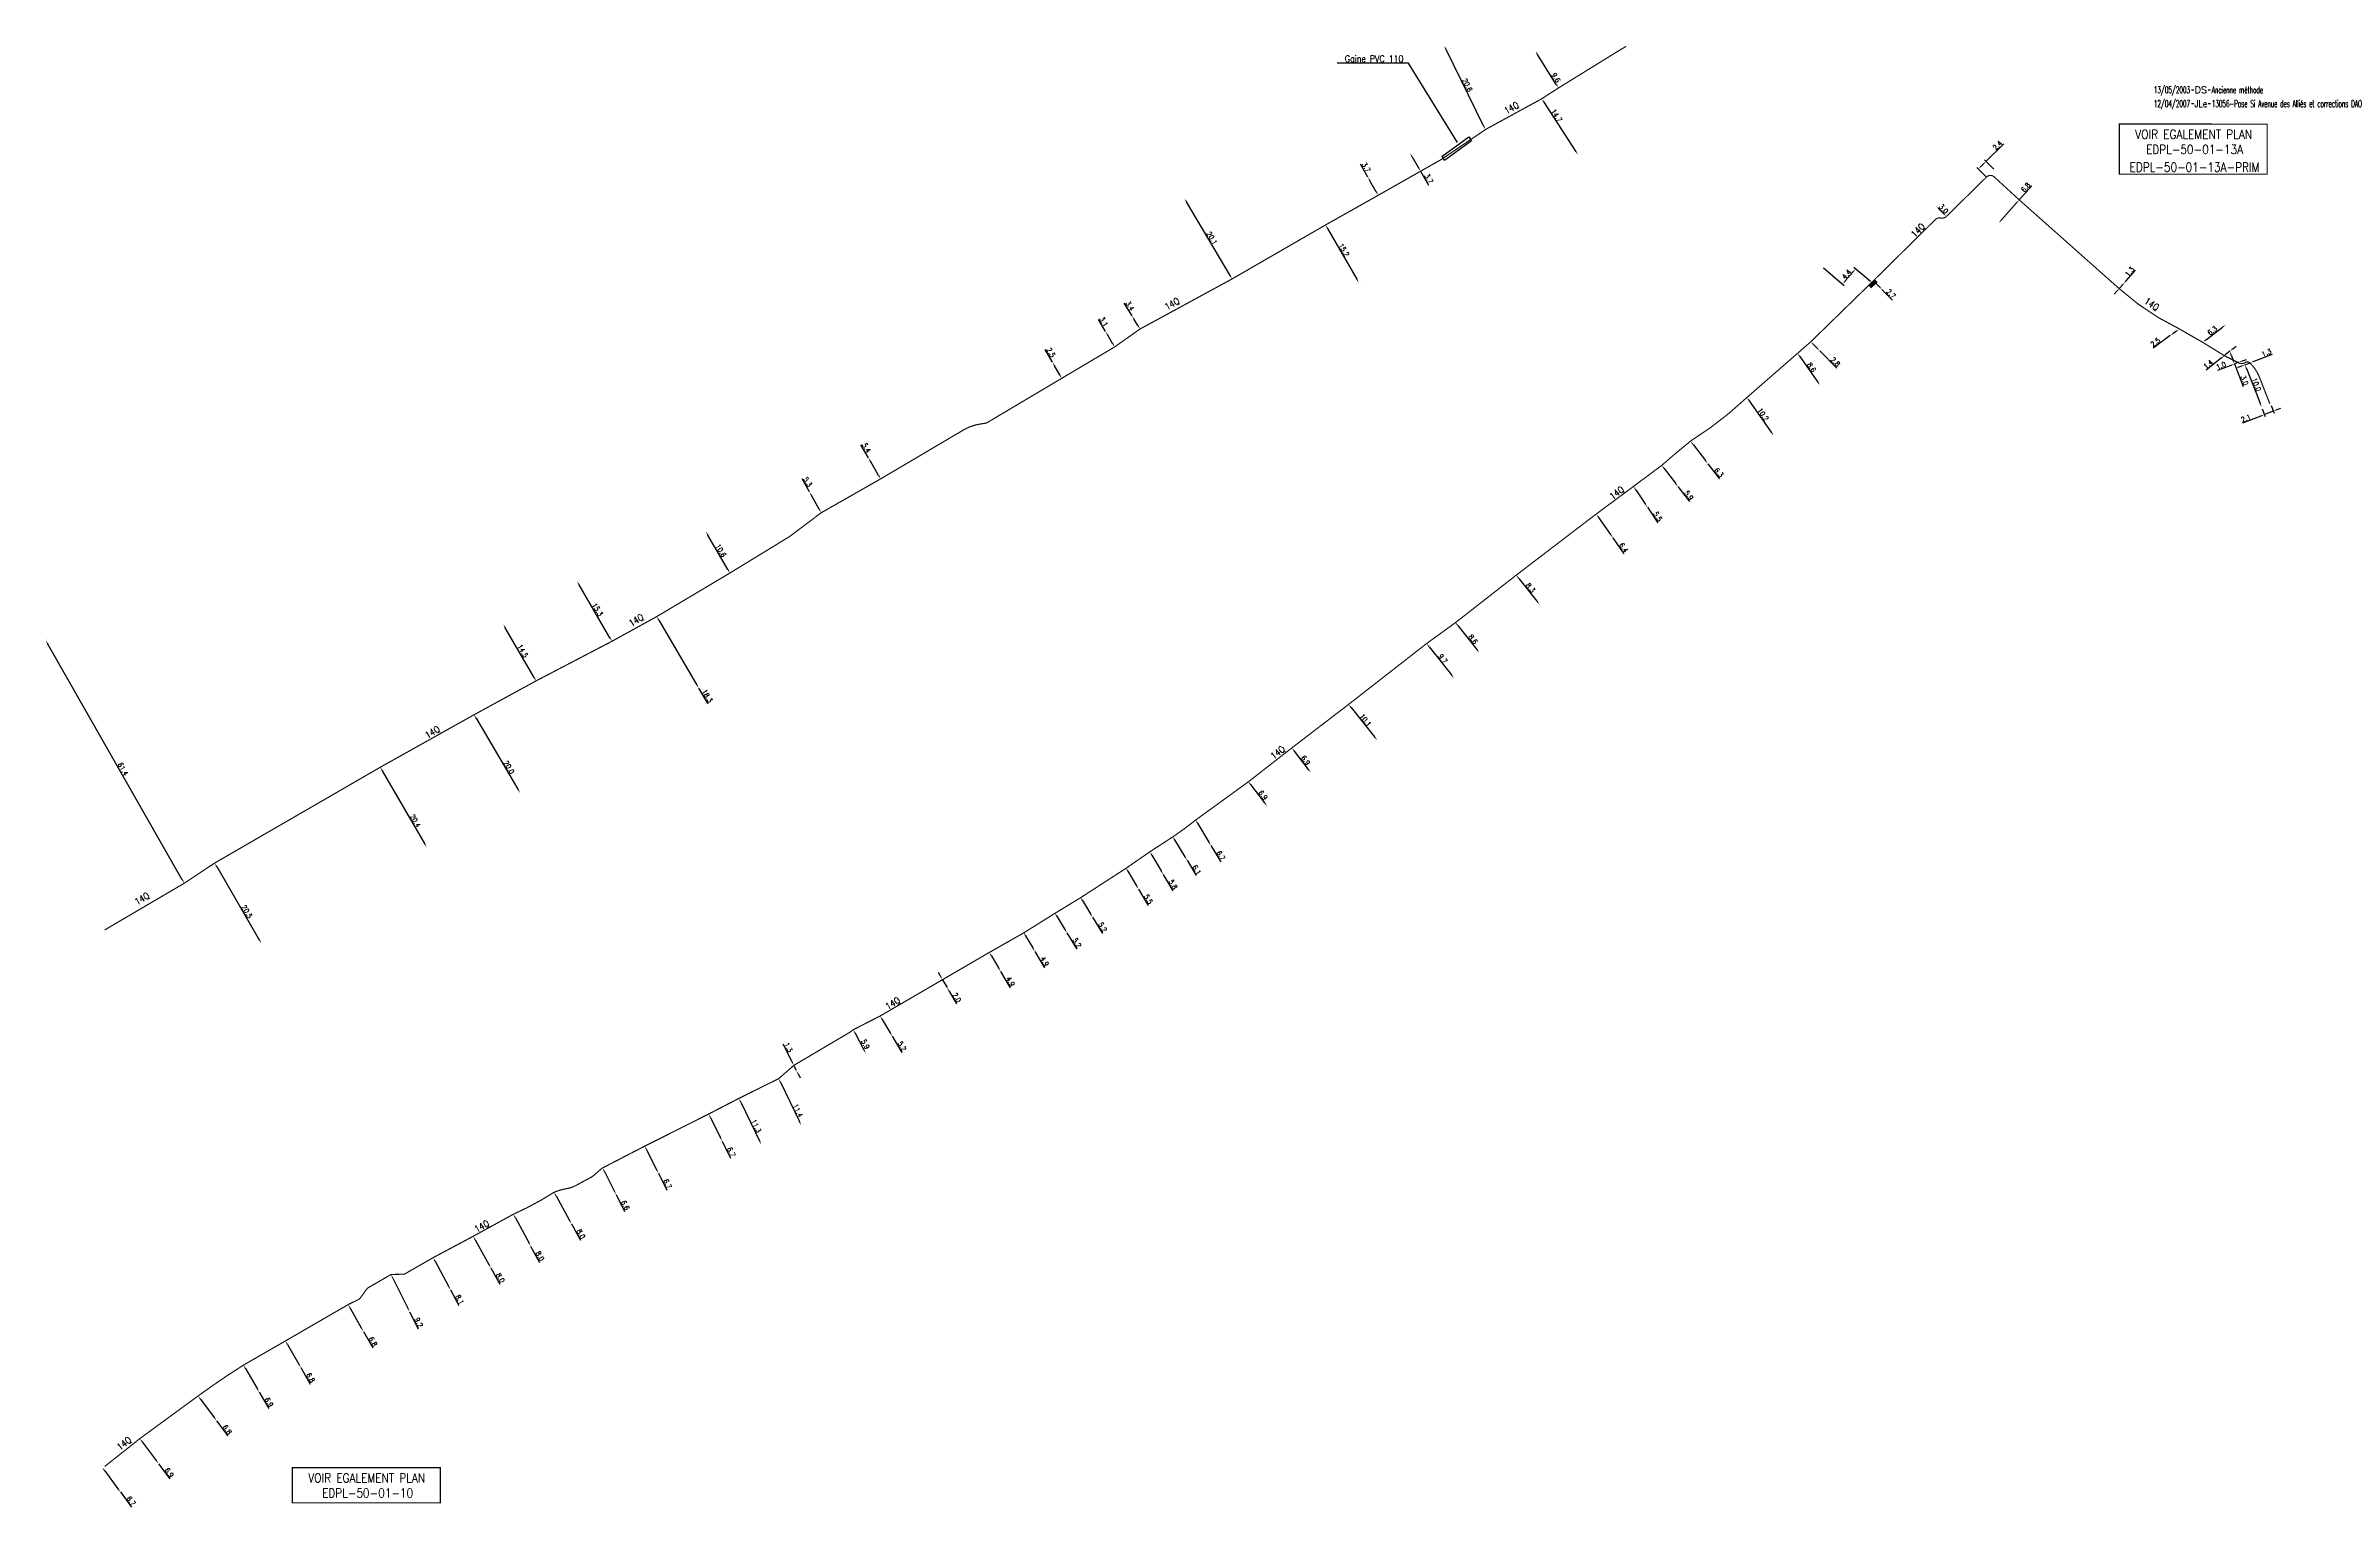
# Model space of a CAD drawing. Header units: millimetres. Extents: x 266987 to 268000, y 124677 to 125000.
# Drawn here: x 266987 to 267493, y 124677 to 125000 of the extents above; entities that cross this region are included whole.
import ezdxf
from ezdxf.enums import TextEntityAlignment as Align

# ---------------------------------------------------------------- set-up
doc = ezdxf.new("R2010")
doc.units = ezdxf.units.MM
doc.header["$PDMODE"] = 34
doc.linetypes.add('S_ST', pattern=[14, 8, -1.5, 0, -1.5, 0, -1.5, 0, -1.5])
doc.layers.get('0').update_dxf_attribs({"linetype": 'CONTINUOUS'})
doc.layers.get('DEFPOINTS').update_dxf_attribs({"linetype": 'CONTINUOUS'})
for name, color, linetype in [('S_100', 5, 'CONTINUOUS'), ('S_300', 7, 'CONTINUOUS'), ('S_400', 7, 'CONTINUOUS'), ('S_900', 7, 'CONTINUOUS')]:
    doc.layers.add(name, color=color, linetype=linetype)
doc.styles.add('M_ROMANS', font='ROMANS.shx', dxfattribs={"width": 0.75})
doc.styles.get("Standard").update_dxf_attribs({"font": 'romans.shx', "width": 0.85})
doc.dimstyles.get("Standard").update_dxf_attribs({"dimtxt": 1.5, "dimasz": 1.2, "dimexe": 0.625, "dimexo": 0.625, "dimgap": 0.25, "dimtad": 1, "dimdec": 1, "dimzin": 0, "dimdsep": 46, "dimtxsty": 'Standard', "dimcen": -0.5, "dimadec": 0, "dimazin": 0, "dimtfac": 1, "dimtdec": 1, "dimtmove": 0, "dimatfit": 3, "dimfxl": 1, "dimtolj": 1, "dimtzin": 0, "dimarcsym": 0})

# ---------------------------------------------------------------- blocks, each defined once
blk = doc.blocks.new('*D1')
at = {"layer": 'DEFPOINTS', "color": 0, "linetype": 'Continuous'}
for p in [(266999.47, 124686.1), (267003.46, 124680.72), (267003.46, 124680.72)]:
    blk.add_point(p, dxfattribs=at)
at = {"layer": 'S_100', "color": 0, "linetype": 'Continuous', "lineweight": -2}
for p, q in [((267000, 124685.38), (267002.92, 124681.44)), ((267003.46, 124680.72), (267005.95, 124677.36))]:
    blk.add_line(p, q, dxfattribs=at)
at = {"layer": 'S_100', "color": 0, "linetype": 'Continuous'}
for points in [[(267000.12, 124685.46), (266999.88, 124685.29), (266999.47, 124686.1)], [(267003.04, 124681.53), (267002.8, 124681.35), (267003.46, 124680.72)]]:
    blk.add_solid(points, dxfattribs=at)
at = {"layer": 'S_100', "color": 0, "linetype": 'Continuous', "insert": (267005.86, 124678.74), "char_height": 1.125, "attachment_point": 5, "rotation": 306.5708}
blk.add_mtext('\\A1;6.7', dxfattribs=at)
blk = doc.blocks.new('*D2')
at = {"layer": 'DEFPOINTS', "color": 0, "linetype": 'Continuous'}
for p in [(267007.77, 124692.51), (267011.88, 124686.97), (267011.88, 124686.97)]:
    blk.add_point(p, dxfattribs=at)
at = {"layer": 'S_100', "color": 0, "linetype": 'Continuous', "lineweight": -2}
for p, q in [((267008.31, 124691.79), (267011.35, 124687.69)), ((267011.88, 124686.97), (267014.36, 124683.63))]:
    blk.add_line(p, q, dxfattribs=at)
at = {"layer": 'S_100', "color": 0, "linetype": 'Continuous'}
for points in [[(267008.43, 124691.88), (267008.19, 124691.7), (267007.77, 124692.51)], [(267011.47, 124687.78), (267011.23, 124687.6), (267011.88, 124686.97)]]:
    blk.add_solid(points, dxfattribs=at)
at = {"layer": 'S_100', "color": 0, "linetype": 'Continuous', "insert": (267014.28, 124684.99), "char_height": 1.125, "attachment_point": 5, "rotation": 306.5708}
blk.add_mtext('\\A1;6.9', dxfattribs=at)
blk = doc.blocks.new('*D3')
at = {"layer": 'DEFPOINTS', "color": 0, "linetype": 'Continuous'}
for p in [(267020.64, 124701.93), (267024.69, 124696.47), (267024.69, 124696.47)]:
    blk.add_point(p, dxfattribs=at)
at = {"layer": 'S_100', "color": 0, "linetype": 'Continuous', "lineweight": -2}
for p, q in [((267021.18, 124701.21), (267024.16, 124697.2)), ((267024.69, 124696.47), (267027.19, 124693.11))]:
    blk.add_line(p, q, dxfattribs=at)
at = {"layer": 'S_100', "color": 0, "linetype": 'Continuous'}
for points in [[(267021.3, 124701.3), (267021.06, 124701.12), (267020.64, 124701.93)], [(267024.28, 124697.29), (267024.04, 124697.11), (267024.69, 124696.47)]]:
    blk.add_solid(points, dxfattribs=at)
at = {"layer": 'S_100', "color": 0, "linetype": 'Continuous', "insert": (267027.09, 124694.5), "char_height": 1.125, "attachment_point": 5, "rotation": 306.5742}
blk.add_mtext('\\A1;6.8', dxfattribs=at)
blk = doc.blocks.new('*D4')
at = {"layer": 'DEFPOINTS', "color": 0, "linetype": 'Continuous'}
for p in [(267030.65, 124708.73), (267034.14, 124702.78), (267034.14, 124702.78)]:
    blk.add_point(p, dxfattribs=at)
at = {"layer": 'S_100', "color": 0, "linetype": 'Continuous', "lineweight": -2}
for p, q in [((267031.11, 124707.96), (267033.68, 124703.55)), ((267034.14, 124702.78), (267036.24, 124699.19))]:
    blk.add_line(p, q, dxfattribs=at)
at = {"layer": 'S_100', "color": 0, "linetype": 'Continuous'}
for points in [[(267031.24, 124708.03), (267030.98, 124707.88), (267030.65, 124708.73)], [(267033.81, 124703.63), (267033.55, 124703.48), (267034.14, 124702.78)]]:
    blk.add_solid(points, dxfattribs=at)
at = {"layer": 'S_100', "color": 0, "linetype": 'Continuous', "insert": (267036.31, 124700.55), "char_height": 1.125, "attachment_point": 5, "rotation": 300.3162}
blk.add_mtext('\\A1;6.9', dxfattribs=at)
blk = doc.blocks.new('*D5')
at = {"layer": 'DEFPOINTS', "color": 0, "linetype": 'Continuous'}
for p in [(267039.94, 124714.08), (267043.34, 124708.18), (267043.34, 124708.18)]:
    blk.add_point(p, dxfattribs=at)
at = {"layer": 'S_100', "color": 0, "linetype": 'Continuous', "lineweight": -2}
for p, q in [((267039.54, 124713.84), (267039.54, 124713.84)), ((267040.39, 124713.3), (267042.89, 124708.96)), ((267042.93, 124707.95), (267042.93, 124707.95)), ((267043.34, 124708.18), (267045.43, 124704.56))]:
    blk.add_line(p, q, dxfattribs=at)
at = {"layer": 'S_100', "color": 0, "linetype": 'Continuous'}
for points in [[(267040.52, 124713.37), (267040.26, 124713.22), (267039.94, 124714.08)], [(267043.02, 124709.04), (267042.76, 124708.89), (267043.34, 124708.18)]]:
    blk.add_solid(points, dxfattribs=at)
at = {"layer": 'S_100', "color": 0, "linetype": 'Continuous', "insert": (267045.49, 124705.95), "char_height": 1.125, "attachment_point": 5, "rotation": 299.9595}
blk.add_mtext('\\A1;6.8', dxfattribs=at)
blk = doc.blocks.new('*D6')
at = {"layer": 'DEFPOINTS', "color": 0, "linetype": 'Continuous'}
for p in [(267053.79, 124722.1), (267057.16, 124716.19), (267057.16, 124716.19)]:
    blk.add_point(p, dxfattribs=at)
at = {"layer": 'S_100', "color": 0, "linetype": 'Continuous', "lineweight": -2}
for p, q in [((267054.2, 124722.33), (267054.2, 124722.33)), ((267054.24, 124721.32), (267056.71, 124716.97)), ((267057.16, 124716.19), (267059.23, 124712.55))]:
    blk.add_line(p, q, dxfattribs=at)
at = {"layer": 'S_100', "color": 0, "linetype": 'Continuous'}
for points in [[(267054.37, 124721.39), (267054.11, 124721.24), (267053.79, 124722.1)], [(267056.84, 124717.05), (267056.58, 124716.9), (267057.16, 124716.19)]]:
    blk.add_solid(points, dxfattribs=at)
at = {"layer": 'S_100', "color": 0, "linetype": 'Continuous', "insert": (267059.3, 124713.94), "char_height": 1.125, "attachment_point": 5, "rotation": 299.6667}
blk.add_mtext('\\A1;6.8', dxfattribs=at)
blk = doc.blocks.new('*D7')
at = {"layer": 'DEFPOINTS', "color": 0, "linetype": 'Continuous'}
for p in [(267063.25, 124728.74), (267067.38, 124720.52), (267067.38, 124720.52)]:
    blk.add_point(p, dxfattribs=at)
at = {"layer": 'S_100', "color": 0, "linetype": 'Continuous', "lineweight": -2}
for p, q in [((267063.65, 124727.94), (267066.97, 124721.33)), ((267067.38, 124720.52), (267069.26, 124716.76))]:
    blk.add_line(p, q, dxfattribs=at)
at = {"layer": 'S_100', "color": 0, "linetype": 'Continuous'}
for points in [[(267063.78, 124728), (267063.52, 124727.87), (267063.25, 124728.74)], [(267067.11, 124721.39), (267066.84, 124721.26), (267067.38, 124720.52)]]:
    blk.add_solid(points, dxfattribs=at)
at = {"layer": 'S_100', "color": 0, "linetype": 'Continuous', "insert": (267069.4, 124718.16), "char_height": 1.125, "attachment_point": 5, "rotation": 296.6778}
blk.add_mtext('\\A1;9.2', dxfattribs=at)
blk = doc.blocks.new('*D8')
at = {"layer": 'DEFPOINTS', "color": 0, "linetype": 'Continuous'}
for p in [(267072.57, 124732.47), (267076.43, 124725.34), (267076.43, 124725.34)]:
    blk.add_point(p, dxfattribs=at)
at = {"layer": 'S_100', "color": 0, "linetype": 'Continuous', "lineweight": -2}
for p, q in [((267073, 124731.68), (267076, 124726.14)), ((267076.43, 124725.34), (267078.28, 124721.91))]:
    blk.add_line(p, q, dxfattribs=at)
at = {"layer": 'S_100', "color": 0, "linetype": 'Continuous'}
for points in [[(267073.13, 124731.75), (267072.87, 124731.61), (267072.57, 124732.47)], [(267076.13, 124726.21), (267075.87, 124726.07), (267076.43, 124725.34)]]:
    blk.add_solid(points, dxfattribs=at)
at = {"layer": 'S_100', "color": 0, "linetype": 'Continuous', "insert": (267078.44, 124723.2), "char_height": 1.125, "attachment_point": 5, "rotation": 298.423}
blk.add_mtext('\\A1;8.1', dxfattribs=at)
blk = doc.blocks.new('*D9')
at = {"layer": 'DEFPOINTS', "color": 0, "linetype": 'Continuous'}
for p in [(267081.43, 124737.19), (267085.33, 124730.2), (267085.33, 124730.2)]:
    blk.add_point(p, dxfattribs=at)
at = {"layer": 'S_100', "color": 0, "linetype": 'Continuous', "lineweight": -2}
for p, q in [((267081.87, 124736.4), (267084.9, 124730.99)), ((267085.33, 124730.2), (267087.34, 124726.6))]:
    blk.add_line(p, q, dxfattribs=at)
at = {"layer": 'S_100', "color": 0, "linetype": 'Continuous'}
for points in [[(267082, 124736.48), (267081.74, 124736.33), (267081.43, 124737.19)], [(267085.03, 124731.06), (267084.76, 124730.92), (267085.33, 124730.2)]]:
    blk.add_solid(points, dxfattribs=at)
at = {"layer": 'S_100', "color": 0, "linetype": 'Continuous', "insert": (267087.42, 124728.01), "char_height": 1.125, "attachment_point": 5, "rotation": 299.177}
blk.add_mtext('\\A1;8.0', dxfattribs=at)
blk = doc.blocks.new('*D10')
at = {"layer": 'DEFPOINTS', "color": 0, "linetype": 'Continuous'}
for p in [(267090.32, 124742.07), (267094.12, 124735.04), (267094.12, 124735.04)]:
    blk.add_point(p, dxfattribs=at)
at = {"layer": 'S_100', "color": 0, "linetype": 'Continuous', "lineweight": -2}
for p, q in [((267090.75, 124741.28), (267093.7, 124735.83)), ((267094.12, 124735.04), (267096.08, 124731.41))]:
    blk.add_line(p, q, dxfattribs=at)
at = {"layer": 'S_100', "color": 0, "linetype": 'Continuous'}
for points in [[(267090.88, 124741.35), (267090.62, 124741.21), (267090.32, 124742.07)], [(267093.83, 124735.9), (267093.56, 124735.76), (267094.12, 124735.04)]]:
    blk.add_solid(points, dxfattribs=at)
at = {"layer": 'S_100', "color": 0, "linetype": 'Continuous', "insert": (267096.18, 124732.81), "char_height": 1.125, "attachment_point": 5, "rotation": 298.4001}
blk.add_mtext('\\A1;8.0', dxfattribs=at)
blk = doc.blocks.new('*D11')
at = {"layer": 'DEFPOINTS', "color": 0, "linetype": 'Continuous'}
for p in [(267099.29, 124746.91), (267103.17, 124739.91), (267103.17, 124739.91)]:
    blk.add_point(p, dxfattribs=at)
at = {"layer": 'S_100', "color": 0, "linetype": 'Continuous', "lineweight": -2}
for p, q in [((267099.73, 124746.12), (267102.73, 124740.69)), ((267103.17, 124739.91), (267105.16, 124736.3))]:
    blk.add_line(p, q, dxfattribs=at)
at = {"layer": 'S_100', "color": 0, "linetype": 'Continuous'}
for points in [[(267099.86, 124746.19), (267099.6, 124746.05), (267099.29, 124746.91)], [(267102.86, 124740.77), (267102.6, 124740.62), (267103.17, 124739.91)]]:
    blk.add_solid(points, dxfattribs=at)
at = {"layer": 'S_100', "color": 0, "linetype": 'Continuous', "insert": (267105.24, 124737.7), "char_height": 1.125, "attachment_point": 5, "rotation": 298.9589}
blk.add_mtext('\\A1;8.0', dxfattribs=at)
blk = doc.blocks.new('*D12')
at = {"layer": 'DEFPOINTS', "color": 0, "linetype": 'Continuous'}
for p in [(267110.04, 124752.3), (267113.01, 124746.41), (267113.01, 124746.41)]:
    blk.add_point(p, dxfattribs=at)
at = {"layer": 'S_100', "color": 0, "linetype": 'Continuous', "lineweight": -2}
for p, q in [((267110.44, 124751.5), (267112.61, 124747.21)), ((267113.01, 124746.41), (267114.9, 124742.67))]:
    blk.add_line(p, q, dxfattribs=at)
at = {"layer": 'S_100', "color": 0, "linetype": 'Continuous'}
for points in [[(267110.58, 124751.56), (267110.31, 124751.43), (267110.04, 124752.3)], [(267112.74, 124747.28), (267112.47, 124747.14), (267113.01, 124746.41)]]:
    blk.add_solid(points, dxfattribs=at)
at = {"layer": 'S_100', "color": 0, "linetype": 'Continuous', "insert": (267115.04, 124744.05), "char_height": 1.125, "attachment_point": 5, "rotation": 296.788}
blk.add_mtext('\\A1;6.6', dxfattribs=at)
blk = doc.blocks.new('*D13')
at = {"layer": 'DEFPOINTS', "color": 0, "linetype": 'Continuous'}
for p in [(267119.33, 124757.1), (267122.35, 124751.12), (267122.35, 124751.12)]:
    blk.add_point(p, dxfattribs=at)
at = {"layer": 'S_100', "color": 0, "linetype": 'Continuous', "lineweight": -2}
for p, q in [((267119.74, 124756.3), (267121.95, 124751.93)), ((267122.35, 124751.12), (267124.24, 124747.39))]:
    blk.add_line(p, q, dxfattribs=at)
at = {"layer": 'S_100', "color": 0, "linetype": 'Continuous'}
for points in [[(267119.87, 124756.37), (267119.6, 124756.23), (267119.33, 124757.1)], [(267122.08, 124751.99), (267121.81, 124751.86), (267122.35, 124751.12)]]:
    blk.add_solid(points, dxfattribs=at)
at = {"layer": 'S_100', "color": 0, "linetype": 'Continuous', "insert": (267124.38, 124748.77), "char_height": 1.125, "attachment_point": 5, "rotation": 296.788}
blk.add_mtext('\\A1;6.7', dxfattribs=at)
blk = doc.blocks.new('*D14')
at = {"layer": 'DEFPOINTS', "color": 0, "linetype": 'Continuous'}
for p in [(267133.47, 124764.2), (267136.44, 124758.19), (267136.44, 124758.19)]:
    blk.add_point(p, dxfattribs=at)
at = {"layer": 'S_100', "color": 0, "linetype": 'Continuous', "lineweight": -2}
for p, q in [((267133.05, 124763.99), (267133.05, 124763.99)), ((267133.87, 124763.39), (267136.05, 124759)), ((267136.02, 124757.99), (267136.02, 124757.99)), ((267136.44, 124758.19), (267138.3, 124754.45))]:
    blk.add_line(p, q, dxfattribs=at)
at = {"layer": 'S_100', "color": 0, "linetype": 'Continuous'}
for points in [[(267134.01, 124763.46), (267133.74, 124763.33), (267133.47, 124764.2)], [(267136.18, 124759.07), (267135.91, 124758.94), (267136.44, 124758.19)]]:
    blk.add_solid(points, dxfattribs=at)
at = {"layer": 'S_100', "color": 0, "linetype": 'Continuous', "insert": (267138.46, 124755.82), "char_height": 1.125, "attachment_point": 5, "rotation": 296.3344}
blk.add_mtext('\\A1;6.7', dxfattribs=at)
blk = doc.blocks.new('*D15')
at = {"layer": 'DEFPOINTS', "color": 0, "linetype": 'Continuous'}
for p in [(267140.16, 124767.66), (267145.07, 124757.49), (267145.07, 124757.49)]:
    blk.add_point(p, dxfattribs=at)
at = {"layer": 'S_100', "color": 0, "linetype": 'Continuous', "lineweight": -2}
blk.add_line((267140.55, 124766.85), (267144.68, 124758.3), dxfattribs=at)
at = {"layer": 'S_100', "color": 0, "linetype": 'Continuous'}
for points in [[(267140.68, 124766.92), (267140.41, 124766.79), (267140.16, 124767.66)], [(267144.82, 124758.36), (267144.55, 124758.23), (267145.07, 124757.49)]]:
    blk.add_solid(points, dxfattribs=at)
at = {"layer": 'S_100', "color": 0, "linetype": 'Continuous', "insert": (267143.94, 124761.55), "char_height": 1.125, "attachment_point": 5, "rotation": 295.7861}
blk.add_mtext('\\A1;11.3', dxfattribs=at)
blk = doc.blocks.new('*D16')
at = {"layer": 'DEFPOINTS', "color": 0, "linetype": 'Continuous'}
for p in [(267148.93, 124772.01), (267153.89, 124761.75), (267153.89, 124761.75)]:
    blk.add_point(p, dxfattribs=at)
at = {"layer": 'S_100', "color": 0, "linetype": 'Continuous', "lineweight": -2}
for p, q in [((267149.35, 124772.21), (267149.35, 124772.21)), ((267149.32, 124771.2), (267153.5, 124762.56)), ((267154.31, 124761.95), (267154.31, 124761.95))]:
    blk.add_line(p, q, dxfattribs=at)
at = {"layer": 'S_100', "color": 0, "linetype": 'Continuous'}
for points in [[(267149.46, 124771.27), (267149.19, 124771.14), (267148.93, 124772.01)], [(267153.63, 124762.62), (267153.36, 124762.49), (267153.89, 124761.75)]]:
    blk.add_solid(points, dxfattribs=at)
at = {"layer": 'S_100', "color": 0, "linetype": 'Continuous', "insert": (267153.18, 124764.95), "char_height": 1.125, "attachment_point": 5, "rotation": 295.7861}
blk.add_mtext('\\A1;11.4', dxfattribs=at)
blk = doc.blocks.new('*D17')
at = {"layer": 'DEFPOINTS', "color": 0, "linetype": 'Continuous'}
for p in [(267152.29, 124774.94), (267152.87, 124773.78), (267152.87, 124773.78)]:
    blk.add_point(p, dxfattribs=at)
at = {"layer": 'S_100', "color": 0, "linetype": 'Continuous', "lineweight": -2}
for p, q in [((267151.88, 124775.74), (267149.93, 124779.6)), ((267152.87, 124773.78), (267152.29, 124774.94)), ((267153.28, 124772.97), (267153.69, 124772.17))]:
    blk.add_line(p, q, dxfattribs=at)
at = {"layer": 'S_100', "color": 0, "linetype": 'Continuous'}
for points in [[(267152.01, 124775.81), (267151.75, 124775.67), (267152.29, 124774.94)], [(267153.41, 124773.04), (267153.15, 124772.91), (267152.87, 124773.78)]]:
    blk.add_solid(points, dxfattribs=at)
at = {"layer": 'S_100', "color": 0, "linetype": 'Continuous', "insert": (267151.1, 124778.93), "char_height": 1.125, "attachment_point": 5, "rotation": 296.8485}
blk.add_mtext('\\A1;1.3', dxfattribs=at)
blk = doc.blocks.new('*D18')
at = {"layer": 'DEFPOINTS', "color": 0, "linetype": 'Continuous'}
for p in [(267165.42, 124782.82), (267168.18, 124777.6), (267168.18, 124777.6)]:
    blk.add_point(p, dxfattribs=at)
at = {"layer": 'S_100', "color": 0, "linetype": 'Continuous', "lineweight": -2}
blk.add_line((267165.84, 124782.02), (267167.76, 124778.39), dxfattribs=at)
at = {"layer": 'S_100', "color": 0, "linetype": 'Continuous'}
for points in [[(267165.98, 124782.09), (267165.71, 124781.95), (267165.42, 124782.82)], [(267167.89, 124778.46), (267167.63, 124778.32), (267168.18, 124777.6)]]:
    blk.add_solid(points, dxfattribs=at)
at = {"layer": 'S_100', "color": 0, "linetype": 'Continuous', "insert": (267168.11, 124779.61), "char_height": 1.125, "attachment_point": 5, "rotation": 297.8572}
blk.add_mtext('\\A1;5.9', dxfattribs=at)
blk = doc.blocks.new('*D19')
at = {"layer": 'DEFPOINTS', "color": 0, "linetype": 'Continuous'}
for p in [(267171.36, 124785.85), (267174.01, 124781.38), (267174.01, 124781.38)]:
    blk.add_point(p, dxfattribs=at)
at = {"layer": 'S_100', "color": 0, "linetype": 'Continuous', "lineweight": -2}
for p, q in [((267171.82, 124785.08), (267173.55, 124782.16)), ((267174.01, 124781.38), (267176.16, 124777.77))]:
    blk.add_line(p, q, dxfattribs=at)
at = {"layer": 'S_100', "color": 0, "linetype": 'Continuous'}
for points in [[(267171.95, 124785.16), (267171.69, 124785), (267171.36, 124785.85)], [(267173.68, 124782.23), (267173.43, 124782.08), (267174.01, 124781.38)]]:
    blk.add_solid(points, dxfattribs=at)
at = {"layer": 'S_100', "color": 0, "linetype": 'Continuous', "insert": (267176.2, 124779.17), "char_height": 1.125, "attachment_point": 5, "rotation": 300.7142}
blk.add_mtext('\\A1;5.2', dxfattribs=at)
blk = doc.blocks.new('*D20')
at = {"layer": 'DEFPOINTS', "color": 0, "linetype": 'Continuous'}
for p in [(267185.13, 124793.86), (267186.14, 124792.13), (267186.14, 124792.13)]:
    blk.add_point(p, dxfattribs=at)
at = {"layer": 'S_100', "color": 0, "linetype": 'Continuous', "lineweight": -2}
for p, q in [((267184.68, 124794.64), (267184.23, 124795.42)), ((267185.13, 124793.86), (267186.14, 124792.13)), ((267186.59, 124791.35), (267188.23, 124788.52))]:
    blk.add_line(p, q, dxfattribs=at)
at = {"layer": 'S_100', "color": 0, "linetype": 'Continuous'}
for points in [[(267184.81, 124794.72), (267184.55, 124794.57), (267185.13, 124793.86)], [(267186.72, 124791.43), (267186.46, 124791.28), (267186.14, 124792.13)]]:
    blk.add_solid(points, dxfattribs=at)
at = {"layer": 'S_100', "color": 0, "linetype": 'Continuous', "insert": (267188.29, 124789.92), "char_height": 1.125, "attachment_point": 5, "rotation": 300.1049}
blk.add_mtext('\\A1;2.0', dxfattribs=at)
blk = doc.blocks.new('*D21')
at = {"layer": 'DEFPOINTS', "color": 0, "linetype": 'Continuous'}
for p in [(267195.5, 124799.9), (267197.98, 124795.68), (267197.98, 124795.68)]:
    blk.add_point(p, dxfattribs=at)
at = {"layer": 'S_100', "color": 0, "linetype": 'Continuous', "lineweight": -2}
for p, q in [((267195.95, 124799.13), (267197.52, 124796.45)), ((267197.98, 124795.68), (267200.09, 124792.07))]:
    blk.add_line(p, q, dxfattribs=at)
at = {"layer": 'S_100', "color": 0, "linetype": 'Continuous'}
for points in [[(267196.08, 124799.2), (267195.82, 124799.05), (267195.5, 124799.9)], [(267197.65, 124796.53), (267197.39, 124796.38), (267197.98, 124795.68)]]:
    blk.add_solid(points, dxfattribs=at)
at = {"layer": 'S_100', "color": 0, "linetype": 'Continuous', "insert": (267200.15, 124793.45), "char_height": 1.125, "attachment_point": 5, "rotation": 300.3801}
blk.add_mtext('\\A1;4.9', dxfattribs=at)
blk = doc.blocks.new('*D22')
at = {"layer": 'DEFPOINTS', "color": 0, "linetype": 'Continuous'}
for p in [(267203.05, 124804.33), (267205.53, 124800.1), (267205.53, 124800.1)]:
    blk.add_point(p, dxfattribs=at)
at = {"layer": 'S_100', "color": 0, "linetype": 'Continuous', "lineweight": -2}
for p, q in [((267203.5, 124803.55), (267205.07, 124800.88)), ((267205.53, 124800.1), (267207.64, 124796.49))]:
    blk.add_line(p, q, dxfattribs=at)
at = {"layer": 'S_100', "color": 0, "linetype": 'Continuous'}
for points in [[(267203.63, 124803.63), (267203.37, 124803.48), (267203.05, 124804.33)], [(267205.2, 124800.95), (267204.94, 124800.8), (267205.53, 124800.1)]]:
    blk.add_solid(points, dxfattribs=at)
at = {"layer": 'S_100', "color": 0, "linetype": 'Continuous', "insert": (267207.7, 124797.88), "char_height": 1.125, "attachment_point": 5, "rotation": 300.3703}
blk.add_mtext('\\A1;4.9', dxfattribs=at)
blk = doc.blocks.new('*D23')
at = {"layer": 'DEFPOINTS', "color": 0, "linetype": 'Continuous'}
for p in [(267209.93, 124808.64), (267212.63, 124804.2), (267212.63, 124804.2)]:
    blk.add_point(p, dxfattribs=at)
at = {"layer": 'S_100', "color": 0, "linetype": 'Continuous', "lineweight": -2}
for p, q in [((267210.39, 124807.87), (267212.16, 124804.97)), ((267212.63, 124804.2), (267214.82, 124800.61))]:
    blk.add_line(p, q, dxfattribs=at)
at = {"layer": 'S_100', "color": 0, "linetype": 'Continuous'}
for points in [[(267210.52, 124807.95), (267210.27, 124807.79), (267209.93, 124808.64)], [(267212.29, 124805.04), (267212.03, 124804.89), (267212.63, 124804.2)]]:
    blk.add_solid(points, dxfattribs=at)
at = {"layer": 'S_100', "color": 0, "linetype": 'Continuous', "insert": (267214.84, 124802.01), "char_height": 1.125, "attachment_point": 5, "rotation": 301.347}
blk.add_mtext('\\A1;5.2', dxfattribs=at)
blk = doc.blocks.new('*D24')
at = {"layer": 'DEFPOINTS', "color": 0, "linetype": 'Continuous'}
for p in [(267215.59, 124812.09), (267218.3, 124807.65), (267218.3, 124807.65)]:
    blk.add_point(p, dxfattribs=at)
at = {"layer": 'S_100', "color": 0, "linetype": 'Continuous', "lineweight": -2}
for p, q in [((267215.19, 124811.85), (267215.19, 124811.85)), ((267216.06, 124811.32), (267217.83, 124808.42)), ((267217.9, 124807.4), (267217.9, 124807.4)), ((267218.3, 124807.65), (267220.48, 124804.06))]:
    blk.add_line(p, q, dxfattribs=at)
at = {"layer": 'S_100', "color": 0, "linetype": 'Continuous'}
for points in [[(267216.19, 124811.4), (267215.93, 124811.24), (267215.59, 124812.09)], [(267217.96, 124808.49), (267217.7, 124808.34), (267218.3, 124807.65)]]:
    blk.add_solid(points, dxfattribs=at)
at = {"layer": 'S_100', "color": 0, "linetype": 'Continuous', "insert": (267220.51, 124805.46), "char_height": 1.125, "attachment_point": 5, "rotation": 301.3415}
blk.add_mtext('\\A1;5.2', dxfattribs=at)
blk = doc.blocks.new('*D25')
at = {"layer": 'DEFPOINTS', "color": 0, "linetype": 'Continuous'}
for p in [(267225.62, 124818.58), (267228.44, 124813.86), (267228.44, 124813.86)]:
    blk.add_point(p, dxfattribs=at)
at = {"layer": 'S_100', "color": 0, "linetype": 'Continuous', "lineweight": -2}
for p, q in [((267226.08, 124817.8), (267227.98, 124814.63)), ((267228.44, 124813.86), (267230.6, 124810.25))]:
    blk.add_line(p, q, dxfattribs=at)
at = {"layer": 'S_100', "color": 0, "linetype": 'Continuous'}
for points in [[(267226.21, 124817.88), (267225.95, 124817.73), (267225.62, 124818.58)], [(267228.11, 124814.71), (267227.85, 124814.55), (267228.44, 124813.86)]]:
    blk.add_solid(points, dxfattribs=at)
at = {"layer": 'S_100', "color": 0, "linetype": 'Continuous', "insert": (267230.64, 124811.65), "char_height": 1.125, "attachment_point": 5, "rotation": 300.8989}
blk.add_mtext('\\A1;5.5', dxfattribs=at)
blk = doc.blocks.new('*D26')
at = {"layer": 'DEFPOINTS', "color": 0, "linetype": 'Continuous'}
for p in [(267230.95, 124822.11), (267233.9, 124817.12), (267233.9, 124817.12)]:
    blk.add_point(p, dxfattribs=at)
at = {"layer": 'S_100', "color": 0, "linetype": 'Continuous', "lineweight": -2}
for p, q in [((267231.35, 124822.35), (267231.35, 124822.35)), ((267231.41, 124821.34), (267233.44, 124817.89)), ((267234.3, 124817.36), (267234.3, 124817.36)), ((267233.9, 124817.12), (267236.03, 124813.5))]:
    blk.add_line(p, q, dxfattribs=at)
at = {"layer": 'S_100', "color": 0, "linetype": 'Continuous'}
for points in [[(267231.54, 124821.42), (267231.28, 124821.26), (267230.95, 124822.11)], [(267233.57, 124817.97), (267233.31, 124817.82), (267233.9, 124817.12)]]:
    blk.add_solid(points, dxfattribs=at)
at = {"layer": 'S_100', "color": 0, "linetype": 'Continuous', "insert": (267236.08, 124814.9), "char_height": 1.125, "attachment_point": 5, "rotation": 300.5457}
blk.add_mtext('\\A1;5.8', dxfattribs=at)
blk = doc.blocks.new('*D27')
at = {"layer": 'DEFPOINTS', "color": 0, "linetype": 'Continuous'}
for p in [(267235.96, 124825.51), (267239.16, 124820.26), (267239.16, 124820.26)]:
    blk.add_point(p, dxfattribs=at)
at = {"layer": 'S_100', "color": 0, "linetype": 'Continuous', "lineweight": -2}
for p, q in [((267236.43, 124824.74), (267238.69, 124821.03)), ((267239.16, 124820.26), (267241.22, 124816.87))]:
    blk.add_line(p, q, dxfattribs=at)
at = {"layer": 'S_100', "color": 0, "linetype": 'Continuous'}
for points in [[(267236.56, 124824.82), (267236.3, 124824.67), (267235.96, 124825.51)], [(267238.82, 124821.11), (267238.56, 124820.95), (267239.16, 124820.26)]]:
    blk.add_solid(points, dxfattribs=at)
at = {"layer": 'S_100', "color": 0, "linetype": 'Continuous', "insert": (267241.32, 124818.14), "char_height": 1.125, "attachment_point": 5, "rotation": 301.3312}
blk.add_mtext('\\A1;6.1', dxfattribs=at)
blk = doc.blocks.new('*D28')
at = {"layer": 'DEFPOINTS', "color": 0, "linetype": 'Continuous'}
for p in [(267241.02, 124829.23), (267244.45, 124823.48), (267244.45, 124823.48)]:
    blk.add_point(p, dxfattribs=at)
at = {"layer": 'S_100', "color": 0, "linetype": 'Continuous', "lineweight": -2}
for p, q in [((267241.48, 124828.46), (267243.99, 124824.26)), ((267244.45, 124823.48), (267246.6, 124819.89))]:
    blk.add_line(p, q, dxfattribs=at)
at = {"layer": 'S_100', "color": 0, "linetype": 'Continuous'}
for points in [[(267241.61, 124828.54), (267241.35, 124828.39), (267241.02, 124829.23)], [(267244.12, 124824.33), (267243.86, 124824.18), (267244.45, 124823.48)]]:
    blk.add_solid(points, dxfattribs=at)
at = {"layer": 'S_100', "color": 0, "linetype": 'Continuous', "insert": (267246.65, 124821.28), "char_height": 1.125, "attachment_point": 5, "rotation": 300.8714}
blk.add_mtext('\\A1;6.7', dxfattribs=at)
blk = doc.blocks.new('*D29')
at = {"layer": 'DEFPOINTS', "color": 0, "linetype": 'Continuous'}
for p in [(267252.65, 124837.68), (267256.85, 124832.21), (267256.85, 124832.21)]:
    blk.add_point(p, dxfattribs=at)
at = {"layer": 'S_100', "color": 0, "linetype": 'Continuous', "lineweight": -2}
blk.add_line((267253.2, 124836.97), (267256.31, 124832.92), dxfattribs=at)
at = {"layer": 'S_100', "color": 0, "linetype": 'Continuous'}
for points in [[(267253.32, 124837.06), (267253.08, 124836.87), (267252.65, 124837.68)], [(267256.42, 124833.01), (267256.19, 124832.83), (267256.85, 124832.21)]]:
    blk.add_solid(points, dxfattribs=at)
at = {"layer": 'S_100', "color": 0, "linetype": 'Continuous', "insert": (267255.96, 124834.61), "char_height": 1.125, "attachment_point": 5, "rotation": 307.5001}
blk.add_mtext('\\A1;6.9', dxfattribs=at)
blk = doc.blocks.new('*D30')
at = {"layer": 'DEFPOINTS', "color": 0, "linetype": 'Continuous'}
for p in [(267262.32, 124845.05), (267266.52, 124839.58), (267266.52, 124839.58)]:
    blk.add_point(p, dxfattribs=at)
at = {"layer": 'S_100', "color": 0, "linetype": 'Continuous', "lineweight": -2}
blk.add_line((267262.87, 124844.34), (267265.97, 124840.29), dxfattribs=at)
at = {"layer": 'S_100', "color": 0, "linetype": 'Continuous'}
for points in [[(267262.99, 124844.43), (267262.75, 124844.25), (267262.32, 124845.05)], [(267266.09, 124840.39), (267265.86, 124840.2), (267266.52, 124839.58)]]:
    blk.add_solid(points, dxfattribs=at)
at = {"layer": 'S_100', "color": 0, "linetype": 'Continuous', "insert": (267265.38, 124842.3), "char_height": 1.125, "attachment_point": 5, "rotation": 307.5071}
blk.add_mtext('\\A1;6.9', dxfattribs=at)
blk = doc.blocks.new('*D31')
at = {"layer": 'DEFPOINTS', "color": 0, "linetype": 'Continuous'}
for p in [(267274.86, 124854.66), (267281.16, 124846.77), (267281.16, 124846.77)]:
    blk.add_point(p, dxfattribs=at)
at = {"layer": 'S_100', "color": 0, "linetype": 'Continuous', "lineweight": -2}
for p, q in [((267274.49, 124854.37), (267274.49, 124854.37)), ((267275.42, 124853.96), (267280.6, 124847.47)), ((267280.79, 124846.48), (267280.79, 124846.48))]:
    blk.add_line(p, q, dxfattribs=at)
at = {"layer": 'S_100', "color": 0, "linetype": 'Continuous'}
for points in [[(267275.53, 124854.05), (267275.3, 124853.86), (267274.86, 124854.66)], [(267280.72, 124847.57), (267280.48, 124847.38), (267281.16, 124846.77)]]:
    blk.add_solid(points, dxfattribs=at)
at = {"layer": 'S_100', "color": 0, "linetype": 'Continuous', "insert": (267278.59, 124851.18), "char_height": 1.125, "attachment_point": 5, "rotation": 308.6258}
blk.add_mtext('\\A1;10.1', dxfattribs=at)
blk = doc.blocks.new('*D32')
at = {"layer": 'DEFPOINTS', "color": 0, "linetype": 'Continuous'}
for p in [(267292.11, 124868.11), (267298.14, 124860.45), (267298.14, 124860.45)]:
    blk.add_point(p, dxfattribs=at)
at = {"layer": 'S_100', "color": 0, "linetype": 'Continuous', "lineweight": -2}
blk.add_line((267292.67, 124867.41), (267297.58, 124861.16), dxfattribs=at)
at = {"layer": 'S_100', "color": 0, "linetype": 'Continuous'}
for points in [[(267292.78, 124867.5), (267292.55, 124867.31), (267292.11, 124868.11)], [(267297.7, 124861.25), (267297.47, 124861.07), (267298.14, 124860.45)]]:
    blk.add_solid(points, dxfattribs=at)
at = {"layer": 'S_100', "color": 0, "linetype": 'Continuous', "insert": (267295.71, 124864.75), "char_height": 1.125, "attachment_point": 5, "rotation": 308.2123}
blk.add_mtext('\\A1;9.7', dxfattribs=at)
blk = doc.blocks.new('*D33')
at = {"layer": 'DEFPOINTS', "color": 0, "linetype": 'Continuous'}
for p in [(267298.41, 124872.82), (267303.77, 124866.1), (267303.77, 124866.1)]:
    blk.add_point(p, dxfattribs=at)
at = {"layer": 'S_100', "color": 0, "linetype": 'Continuous', "lineweight": -2}
blk.add_line((267298.97, 124872.12), (267303.21, 124866.8), dxfattribs=at)
at = {"layer": 'S_100', "color": 0, "linetype": 'Continuous'}
for points in [[(267299.09, 124872.21), (267298.85, 124872.03), (267298.41, 124872.82)], [(267303.33, 124866.9), (267303.09, 124866.71), (267303.77, 124866.1)]]:
    blk.add_solid(points, dxfattribs=at)
at = {"layer": 'S_100', "color": 0, "linetype": 'Continuous', "insert": (267302.38, 124869.04), "char_height": 1.125, "attachment_point": 5, "rotation": 308.5846}
blk.add_mtext('\\A1;8.6', dxfattribs=at)
blk = doc.blocks.new('*D34')
at = {"layer": 'DEFPOINTS', "color": 0, "linetype": 'Continuous'}
for p in [(267311.89, 124883.2), (267317.07, 124876.71), (267317.07, 124876.71)]:
    blk.add_point(p, dxfattribs=at)
at = {"layer": 'S_100', "color": 0, "linetype": 'Continuous', "lineweight": -2}
blk.add_line((267312.45, 124882.49), (267316.51, 124877.41), dxfattribs=at)
at = {"layer": 'S_100', "color": 0, "linetype": 'Continuous'}
for points in [[(267312.57, 124882.59), (267312.34, 124882.4), (267311.89, 124883.2)], [(267316.62, 124877.51), (267316.39, 124877.32), (267317.07, 124876.71)]]:
    blk.add_solid(points, dxfattribs=at)
at = {"layer": 'S_100', "color": 0, "linetype": 'Continuous', "insert": (267315.07, 124880.42), "char_height": 1.125, "attachment_point": 5, "rotation": 308.5936}
blk.add_mtext('\\A1;8.3', dxfattribs=at)
blk = doc.blocks.new('*D35')
at = {"layer": 'DEFPOINTS', "color": 0, "linetype": 'Continuous'}
for p in [(267329.6, 124896.72), (267333.27, 124891.42), (267333.27, 124891.42)]:
    blk.add_point(p, dxfattribs=at)
at = {"layer": 'S_100', "color": 0, "linetype": 'Continuous', "lineweight": -2}
for p, q in [((267329.21, 124896.46), (267329.21, 124896.46)), ((267330.11, 124895.98), (267332.76, 124892.16)), ((267332.89, 124891.15), (267332.89, 124891.15)), ((267333.27, 124891.42), (267335.72, 124887.9))]:
    blk.add_line(p, q, dxfattribs=at)
at = {"layer": 'S_100', "color": 0, "linetype": 'Continuous'}
for points in [[(267330.24, 124896.07), (267329.99, 124895.9), (267329.6, 124896.72)], [(267332.88, 124892.25), (267332.64, 124892.08), (267333.27, 124891.42)]]:
    blk.add_solid(points, dxfattribs=at)
at = {"layer": 'S_100', "color": 0, "linetype": 'Continuous', "insert": (267335.66, 124889.3), "char_height": 1.125, "attachment_point": 5, "rotation": 304.7169}
blk.add_mtext('\\A1;6.4', dxfattribs=at)
blk = doc.blocks.new('*D36')
at = {"layer": 'DEFPOINTS', "color": 0, "linetype": 'Continuous'}
for p in [(267337.82, 124902.81), (267340.88, 124898.24), (267340.88, 124898.24)]:
    blk.add_point(p, dxfattribs=at)
at = {"layer": 'S_100', "color": 0, "linetype": 'Continuous', "lineweight": -2}
for p, q in [((267338.32, 124902.07), (267340.38, 124898.99)), ((267340.88, 124898.24), (267343.21, 124894.75))]:
    blk.add_line(p, q, dxfattribs=at)
at = {"layer": 'S_100', "color": 0, "linetype": 'Continuous'}
for points in [[(267338.44, 124902.15), (267338.19, 124901.98), (267337.82, 124902.81)], [(267340.5, 124899.07), (267340.25, 124898.91), (267340.88, 124898.24)]]:
    blk.add_solid(points, dxfattribs=at)
at = {"layer": 'S_100', "color": 0, "linetype": 'Continuous', "insert": (267343.18, 124896.15), "char_height": 1.125, "attachment_point": 5, "rotation": 303.7663}
blk.add_mtext('\\A1;5.5', dxfattribs=at)
blk = doc.blocks.new('*D37')
at = {"layer": 'DEFPOINTS', "color": 0, "linetype": 'Continuous'}
for p in [(267344.07, 124907.46), (267347.65, 124902.77), (267347.65, 124902.77)]:
    blk.add_point(p, dxfattribs=at)
at = {"layer": 'S_100', "color": 0, "linetype": 'Continuous', "lineweight": -2}
for p, q in [((267343.7, 124907.18), (267343.7, 124907.18)), ((267344.62, 124906.74), (267347.1, 124903.49)), ((267347.28, 124902.49), (267347.28, 124902.49)), ((267347.65, 124902.77), (267350.19, 124899.45))]:
    blk.add_line(p, q, dxfattribs=at)
at = {"layer": 'S_100', "color": 0, "linetype": 'Continuous'}
for points in [[(267344.74, 124906.84), (267344.5, 124906.65), (267344.07, 124907.46)], [(267347.22, 124903.58), (267346.99, 124903.4), (267347.65, 124902.77)]]:
    blk.add_solid(points, dxfattribs=at)
at = {"layer": 'S_100', "color": 0, "linetype": 'Continuous', "insert": (267350.08, 124900.83), "char_height": 1.125, "attachment_point": 5, "rotation": 307.3649}
blk.add_mtext('\\A1;5.9', dxfattribs=at)
blk = doc.blocks.new('*D38')
at = {"layer": 'DEFPOINTS', "color": 0, "linetype": 'Continuous'}
for p in [(267350.43, 124912.82), (267354.25, 124907.81), (267354.25, 124907.81)]:
    blk.add_point(p, dxfattribs=at)
at = {"layer": 'S_100', "color": 0, "linetype": 'Continuous', "lineweight": -2}
for p, q in [((267350.97, 124912.1), (267353.7, 124908.53)), ((267353.88, 124907.53), (267353.88, 124907.53)), ((267354.25, 124907.81), (267356.79, 124904.49))]:
    blk.add_line(p, q, dxfattribs=at)
at = {"layer": 'S_100', "color": 0, "linetype": 'Continuous'}
for points in [[(267351.09, 124912.19), (267350.85, 124912.01), (267350.43, 124912.82)], [(267353.82, 124908.62), (267353.59, 124908.44), (267354.25, 124907.81)]]:
    blk.add_solid(points, dxfattribs=at)
at = {"layer": 'S_100', "color": 0, "linetype": 'Continuous', "insert": (267356.68, 124905.87), "char_height": 1.125, "attachment_point": 5, "rotation": 307.3695}
blk.add_mtext('\\A1;6.3', dxfattribs=at)
blk = doc.blocks.new('*D39')
at = {"layer": 'DEFPOINTS', "color": 0, "linetype": 'Continuous'}
for p in [(267362.89, 124922.46), (267368.78, 124914.07), (267368.78, 124914.07)]:
    blk.add_point(p, dxfattribs=at)
at = {"layer": 'S_100', "color": 0, "linetype": 'Continuous', "lineweight": -2}
blk.add_line((267363.4, 124921.72), (267368.27, 124914.81), dxfattribs=at)
at = {"layer": 'S_100', "color": 0, "linetype": 'Continuous'}
for points in [[(267363.53, 124921.81), (267363.28, 124921.63), (267362.89, 124922.46)], [(267368.39, 124914.9), (267368.14, 124914.72), (267368.78, 124914.07)]]:
    blk.add_solid(points, dxfattribs=at)
at = {"layer": 'S_100', "color": 0, "linetype": 'Continuous', "insert": (267366.45, 124918.7), "char_height": 1.125, "attachment_point": 5, "rotation": 305.1234}
blk.add_mtext('\\A1;10.2', dxfattribs=at)
blk = doc.blocks.new('*D40')
at = {"layer": 'DEFPOINTS', "color": 0, "linetype": 'Continuous'}
for p in [(267374.08, 124932.21), (267379.05, 124925.13), (267379.05, 124925.13)]:
    blk.add_point(p, dxfattribs=at)
at = {"layer": 'S_100', "color": 0, "linetype": 'Continuous', "lineweight": -2}
for p, q in [((267373.69, 124931.94), (267373.69, 124931.94)), ((267374.59, 124931.47), (267378.53, 124925.87)), ((267378.67, 124924.86), (267378.67, 124924.86))]:
    blk.add_line(p, q, dxfattribs=at)
at = {"layer": 'S_100', "color": 0, "linetype": 'Continuous'}
for points in [[(267374.72, 124931.56), (267374.47, 124931.39), (267374.08, 124932.21)], [(267378.66, 124925.95), (267378.41, 124925.78), (267379.05, 124925.13)]]:
    blk.add_solid(points, dxfattribs=at)
at = {"layer": 'S_100', "color": 0, "linetype": 'Continuous', "insert": (267377.18, 124929.1), "char_height": 1.125, "attachment_point": 5, "rotation": 305.0981}
blk.add_mtext('\\A1;8.6', dxfattribs=at)
blk = doc.blocks.new('*D41')
at = {"layer": 'DEFPOINTS', "color": 0, "linetype": 'Continuous'}
for p in [(267377, 124934.76), (267378.96, 124932.76), (267378.96, 124932.76)]:
    blk.add_point(p, dxfattribs=at)
at = {"layer": 'S_100', "color": 0, "linetype": 'Continuous', "lineweight": -2}
for p, q in [((267377.63, 124934.12), (267378.33, 124933.4)), ((267378.96, 124932.76), (267382.72, 124928.95))]:
    blk.add_line(p, q, dxfattribs=at)
at = {"layer": 'S_100', "color": 0, "linetype": 'Continuous'}
for points in [[(267377.74, 124934.22), (267377.52, 124934.01), (267377, 124934.76)], [(267378.44, 124933.51), (267378.23, 124933.3), (267378.96, 124932.76)]]:
    blk.add_solid(points, dxfattribs=at)
at = {"layer": 'S_100', "color": 0, "linetype": 'Continuous', "insert": (267382.42, 124930.32), "char_height": 1.125, "attachment_point": 5, "rotation": 314.5579}
blk.add_mtext('\\A1;2.8', dxfattribs=at)
blk = doc.blocks.new('*D42')
at = {"layer": 'DEFPOINTS', "color": 0, "linetype": 'Continuous'}
for p in [(267390.84, 124948.24), (267392.73, 124946.32), (267392.73, 124946.32)]:
    blk.add_point(p, dxfattribs=at)
at = {"layer": 'S_100', "color": 0, "linetype": 'Continuous', "lineweight": -2}
for p, q in [((267391.47, 124947.6), (267392.1, 124946.96)), ((267392.73, 124946.32), (267395.03, 124943.98))]:
    blk.add_line(p, q, dxfattribs=at)
at = {"layer": 'S_100', "color": 0, "linetype": 'Continuous'}
for points in [[(267391.58, 124947.71), (267391.36, 124947.5), (267390.84, 124948.24)], [(267392.21, 124947.07), (267391.99, 124946.85), (267392.73, 124946.32)]]:
    blk.add_solid(points, dxfattribs=at)
at = {"layer": 'S_100', "color": 0, "linetype": 'Continuous', "insert": (267394.73, 124945.35), "char_height": 1.125, "attachment_point": 5, "rotation": 314.5126}
blk.add_mtext('\\A1;2.7', dxfattribs=at)
blk = doc.blocks.new('*D43')
at = {"layer": 'DEFPOINTS', "color": 0, "linetype": 'Continuous'}
for p in [(267404.76, 124964.65), (267404.76, 124964.65), (267406.87, 124962.51)]:
    blk.add_point(p, dxfattribs=at)
at = {"layer": 'S_100', "color": 0, "linetype": 'Continuous', "lineweight": -2}
blk.add_line((267406.24, 124963.15), (267405.39, 124964.01), dxfattribs=at)
at = {"layer": 'S_100', "color": 0, "linetype": 'Continuous'}
for points in [[(267405.5, 124964.11), (267405.29, 124963.9), (267404.76, 124964.65)], [(267406.34, 124963.26), (267406.13, 124963.05), (267406.87, 124962.51)]]:
    blk.add_solid(points, dxfattribs=at)
at = {"layer": 'S_100', "color": 0, "linetype": 'Continuous', "insert": (267406.35, 124964.1), "char_height": 1.125, "attachment_point": 5, "rotation": 314.5097}
blk.add_mtext('\\A1;3.0', dxfattribs=at)
blk = doc.blocks.new('*D44')
at = {"layer": 'DEFPOINTS', "color": 0, "linetype": 'Continuous'}
for p in [(267415.74, 124974.63), (267416.09, 124970.85), (267417.8, 124972.53)]:
    blk.add_point(p, dxfattribs=at)
at = {"layer": 'S_100', "color": 0, "linetype": 'Continuous', "lineweight": -2}
for p, q in [((267414.67, 124973.57), (267415.1, 124974)), ((267417.48, 124972.86), (267415.41, 124974.96)), ((267415.74, 124974.63), (267419.65, 124978.47)), ((267415.76, 124971.18), (267413.7, 124973.28))]:
    blk.add_line(p, q, dxfattribs=at)
at = {"layer": 'S_100', "color": 0, "linetype": 'Continuous'}
for points in [[(267415, 124974.1), (267415.21, 124973.89), (267415.74, 124974.63)], [(267414.57, 124973.68), (267414.78, 124973.47), (267414.03, 124972.94)]]:
    blk.add_solid(points, dxfattribs=at)
at = {"layer": 'S_100', "color": 0, "linetype": 'Continuous', "insert": (267418.26, 124978.15), "char_height": 1.125, "attachment_point": 5, "rotation": 44.5097}
blk.add_mtext('\\A1;2.4', dxfattribs=at)
blk = doc.blocks.new('*D45')
at = {"layer": 'DEFPOINTS', "color": 0, "linetype": 'Continuous'}
for p in [(267423.05, 124966.1), (267418.55, 124961.01), (267418.55, 124961.01)]:
    blk.add_point(p, dxfattribs=at)
at = {"layer": 'S_100', "color": 0, "linetype": 'Continuous', "lineweight": -2}
for p, q in [((267423.05, 124966.1), (267425.82, 124969.23)), ((267419.15, 124961.69), (267422.46, 124965.43))]:
    blk.add_line(p, q, dxfattribs=at)
at = {"layer": 'S_100', "color": 0, "linetype": 'Continuous'}
for points in [[(267422.35, 124965.53), (267422.57, 124965.33), (267423.05, 124966.1)], [(267419.03, 124961.78), (267419.26, 124961.59), (267418.55, 124961.01)]]:
    blk.add_solid(points, dxfattribs=at)
at = {"layer": 'S_100', "color": 0, "linetype": 'Continuous', "insert": (267424.49, 124968.86), "char_height": 1.125, "attachment_point": 5, "rotation": 48.509}
blk.add_mtext('\\A1;6.8', dxfattribs=at)
blk = doc.blocks.new('*D46')
at = {"layer": 'DEFPOINTS', "color": 0, "linetype": 'Continuous'}
for p in [(267445.23, 124946.59), (267446.09, 124947.56), (267446.09, 124947.56)]:
    blk.add_point(p, dxfattribs=at)
at = {"layer": 'S_100', "color": 0, "linetype": 'Continuous', "lineweight": -2}
for p, q in [((267446.69, 124948.23), (267448.77, 124950.58)), ((267444.63, 124945.91), (267444.03, 124945.24)), ((267445.23, 124946.59), (267446.09, 124947.56))]:
    blk.add_line(p, q, dxfattribs=at)
at = {"layer": 'S_100', "color": 0, "linetype": 'Continuous'}
for points in [[(267444.52, 124946.01), (267444.74, 124945.81), (267445.23, 124946.59)], [(267446.58, 124948.33), (267446.8, 124948.13), (267446.09, 124947.56)]]:
    blk.add_solid(points, dxfattribs=at)
at = {"layer": 'S_100', "color": 0, "linetype": 'Continuous', "insert": (267447.47, 124950.24), "char_height": 1.125, "attachment_point": 5, "rotation": 48.4437}
blk.add_mtext('\\A1;1.3', dxfattribs=at)
blk = doc.blocks.new('*D47')
at = {"layer": 'DEFPOINTS', "color": 0, "linetype": 'Continuous'}
for p in [(267476.59, 124920.36), (267477.25, 124918.68), (267478.55, 124921.12)]:
    blk.add_point(p, dxfattribs=at)
at = {"layer": 'S_100', "color": 0, "linetype": 'Continuous', "lineweight": -2}
for p, q in [((267476.41, 124918.35), (267472.42, 124916.78)), ((267476.76, 124919.92), (267477.42, 124918.24)), ((267479.2, 124919.45), (267477.25, 124918.68)), ((267478.72, 124920.69), (267479.38, 124919.01)), ((267480.04, 124919.78), (267480.88, 124920.1))]:
    blk.add_line(p, q, dxfattribs=at)
at = {"layer": 'S_100', "color": 0, "linetype": 'Continuous'}
for points in [[(267476.36, 124918.49), (267476.47, 124918.21), (267477.25, 124918.68)], [(267479.99, 124919.91), (267480.1, 124919.64), (267479.2, 124919.45)]]:
    blk.add_solid(points, dxfattribs=at)
at = {"layer": 'S_100', "color": 0, "linetype": 'Continuous', "insert": (267473.13, 124917.87), "char_height": 1.125, "attachment_point": 5, "rotation": 21.4377}
blk.add_mtext('\\A1;2.1', dxfattribs=at)
blk = doc.blocks.new('*D48')
at = {"layer": 'DEFPOINTS', "color": 0, "linetype": 'Continuous'}
for p in [(267472.94, 124929.67), (267476.59, 124920.36), (267476.59, 124920.36)]:
    blk.add_point(p, dxfattribs=at)
at = {"layer": 'S_100', "color": 0, "linetype": 'Continuous', "lineweight": -2}
blk.add_line((267473.27, 124928.83), (267476.26, 124921.19), dxfattribs=at)
at = {"layer": 'S_100', "color": 0, "linetype": 'Continuous'}
for points in [[(267473.4, 124928.88), (267473.13, 124928.77), (267472.94, 124929.67)], [(267476.4, 124921.25), (267476.12, 124921.14), (267476.59, 124920.36)]]:
    blk.add_solid(points, dxfattribs=at)
at = {"layer": 'S_100', "color": 0, "linetype": 'Continuous', "insert": (267475.46, 124925.29), "char_height": 1.125, "attachment_point": 5, "rotation": 291.4377}
blk.add_mtext('\\A1;10.0', dxfattribs=at)
blk = doc.blocks.new('*D49')
at = {"layer": 'DEFPOINTS', "color": 0, "linetype": 'Continuous'}
for p in [(267472.94, 124929.67), (267472.94, 124929.67), (267474.15, 124930.14)]:
    blk.add_point(p, dxfattribs=at)
at = {"layer": 'S_100', "color": 0, "linetype": 'Continuous', "lineweight": -2}
for p, q in [((267472.1, 124929.34), (267471.26, 124929.01)), ((267472.94, 124929.67), (267474.15, 124930.14)), ((267473.11, 124929.23), (267473.11, 124929.23)), ((267474.32, 124929.7), (267474.32, 124929.7)), ((267474.98, 124930.47), (267479.01, 124932.05))]:
    blk.add_line(p, q, dxfattribs=at)
at = {"layer": 'S_100', "color": 0, "linetype": 'Continuous'}
for points in [[(267472.04, 124929.48), (267472.15, 124929.2), (267472.94, 124929.67)], [(267474.93, 124930.61), (267475.04, 124930.33), (267474.15, 124930.14)]]:
    blk.add_solid(points, dxfattribs=at)
at = {"layer": 'S_100', "color": 0, "linetype": 'Continuous', "insert": (267477.69, 124932.34), "char_height": 1.125, "attachment_point": 5, "rotation": 21.4377}
blk.add_mtext('\\A1;1.3', dxfattribs=at)
blk = doc.blocks.new('*D50')
at = {"layer": 'DEFPOINTS', "color": 0, "linetype": 'Continuous'}
for p in [(267468.47, 124931.78), (267469.56, 124932.66), (267469.56, 124932.66)]:
    blk.add_point(p, dxfattribs=at)
at = {"layer": 'S_100', "color": 0, "linetype": 'Continuous', "lineweight": -2}
for p, q in [((267470.26, 124933.22), (267470.96, 124933.79)), ((267467.77, 124931.22), (267464.38, 124928.49)), ((267469.56, 124932.66), (267468.47, 124931.78))]:
    blk.add_line(p, q, dxfattribs=at)
at = {"layer": 'S_100', "color": 0, "linetype": 'Continuous'}
for points in [[(267467.67, 124931.33), (267467.86, 124931.1), (267468.47, 124931.78)], [(267470.16, 124933.34), (267470.35, 124933.11), (267469.56, 124932.66)]]:
    blk.add_solid(points, dxfattribs=at)
at = {"layer": 'S_100', "color": 0, "linetype": 'Continuous', "insert": (267464.8, 124929.79), "char_height": 1.125, "attachment_point": 5, "rotation": 38.8868}
blk.add_mtext('\\A1;1.4', dxfattribs=at)
blk = doc.blocks.new('*D51')
at = {"layer": 'DEFPOINTS', "color": 0, "linetype": 'Continuous'}
for p in [(267456.42, 124936.12), (267456.42, 124936.12), (267458.44, 124937.59)]:
    blk.add_point(p, dxfattribs=at)
at = {"layer": 'S_100', "color": 0, "linetype": 'Continuous', "lineweight": -2}
for p, q in [((267456.42, 124936.12), (267452.62, 124933.35)), ((267457.71, 124937.06), (267457.15, 124936.65))]:
    blk.add_line(p, q, dxfattribs=at)
at = {"layer": 'S_100', "color": 0, "linetype": 'Continuous'}
for points in [[(267457.06, 124936.77), (267457.24, 124936.53), (267456.42, 124936.12)], [(267457.62, 124937.18), (267457.8, 124936.94), (267458.44, 124937.59)]]:
    blk.add_solid(points, dxfattribs=at)
at = {"layer": 'S_100', "color": 0, "linetype": 'Continuous', "insert": (267453.13, 124934.65), "char_height": 1.125, "attachment_point": 5, "rotation": 36.0971}
blk.add_mtext('\\A1;2.5', dxfattribs=at)
blk = doc.blocks.new('*D52')
at = {"layer": 'DEFPOINTS', "color": 0, "linetype": 'Continuous'}
for p in [(267463.69, 124934.72), (267468.7, 124938.53), (267468.7, 124938.53)]:
    blk.add_point(p, dxfattribs=at)
at = {"layer": 'S_100', "color": 0, "linetype": 'Continuous', "lineweight": -2}
for p, q in [((267463.98, 124934.34), (267463.98, 124934.34)), ((267464.41, 124935.26), (267467.99, 124937.99))]:
    blk.add_line(p, q, dxfattribs=at)
at = {"layer": 'S_100', "color": 0, "linetype": 'Continuous'}
for points in [[(267464.32, 124935.38), (267464.5, 124935.14), (267463.69, 124934.72)], [(267467.9, 124938.11), (267468.08, 124937.87), (267468.7, 124938.53)]]:
    blk.add_solid(points, dxfattribs=at)
at = {"layer": 'S_100', "color": 0, "linetype": 'Continuous', "insert": (267465.74, 124937.22), "char_height": 1.125, "attachment_point": 5, "rotation": 37.2796}
blk.add_mtext('\\A1;6.3', dxfattribs=at)
blk = doc.blocks.new('*D53')
at = {"layer": 'DEFPOINTS', "color": 0, "linetype": 'Continuous'}
for p in [(267469.56, 124932.66), (267469.56, 124932.66), (267470.63, 124929.86)]:
    blk.add_point(p, dxfattribs=at)
at = {"layer": 'S_100', "color": 0, "linetype": 'Continuous', "lineweight": -2}
for p, q in [((267469.88, 124931.82), (267470.31, 124930.7)), ((267470.63, 124929.86), (267472.56, 124924.84))]:
    blk.add_line(p, q, dxfattribs=at)
at = {"layer": 'S_100', "color": 0, "linetype": 'Continuous'}
for points in [[(267470.02, 124931.87), (267469.74, 124931.77), (267469.56, 124932.66)], [(267470.45, 124930.75), (267470.17, 124930.64), (267470.63, 124929.86)]]:
    blk.add_solid(points, dxfattribs=at)
at = {"layer": 'S_100', "color": 0, "linetype": 'Continuous', "insert": (267472.83, 124926.22), "char_height": 1.125, "attachment_point": 5, "rotation": 291.0236}
blk.add_mtext('\\A1;3.0', dxfattribs=at)
blk = doc.blocks.new('*D54')
at = {"layer": 'DEFPOINTS', "color": 0, "linetype": 'Continuous'}
for p in [(267470.63, 124929.86), (267470.63, 124929.86), (267471.57, 124930.22)]:
    blk.add_point(p, dxfattribs=at)
at = {"layer": 'S_100', "color": 0, "linetype": 'Continuous', "lineweight": -2}
for p, q in [((267469.79, 124929.54), (267466.86, 124928.41)), ((267471.57, 124930.22), (267470.63, 124929.86)), ((267472.41, 124930.54), (267473.25, 124930.86))]:
    blk.add_line(p, q, dxfattribs=at)
at = {"layer": 'S_100', "color": 0, "linetype": 'Continuous'}
for points in [[(267469.74, 124929.68), (267469.85, 124929.4), (267470.63, 124929.86)], [(267472.35, 124930.68), (267472.46, 124930.4), (267471.57, 124930.22)]]:
    blk.add_solid(points, dxfattribs=at)
at = {"layer": 'S_100', "color": 0, "linetype": 'Continuous', "insert": (267467.64, 124929.51), "char_height": 1.125, "attachment_point": 5, "rotation": 21.0236}
blk.add_mtext('\\A1;1.0', dxfattribs=at)
blk = doc.blocks.new('GIS_MODF')
at = {"color": 0, "linetype": 'Continuous', "flags": 128}
for points in [[(-2.18, -0.01), (-1.68, -0.01)], [(1.52, -0.01), (2.02, -0.01)]]:
    blk.add_lwpolyline(points, dxfattribs=at)
at = {"color": 0, "linetype": 'Continuous', "width": 0.5}
blk.add_attdef('DATE', text='', height=1.5, dxfattribs=at).set_placement((-2.5, -0.8), align=Align.RIGHT)
at = {"color": 0, "linetype": 'Continuous', "width": 1.771291}
blk.add_attdef('USER', text='', height=1.5, dxfattribs=at).set_placement((-1.51, -0.8), (1.28, -0.8), align=Align.FIT)
at = {"color": 0, "linetype": 'Continuous', "width": 0.5}
blk.add_attdef('DESC', (2.29, -0.8), '', height=1.5, dxfattribs=at)
blk = doc.blocks.new('S_300_01')
at = {"color": 0, "linetype": 'Continuous'}
blk.add_solid([(-1, 0.75), (-1, 0), (1, 0.75), (1, 0)], dxfattribs=at)
at = {"color": 0, "linetype": 'Continuous', "style": 'M_ROMANS', "width": 0.75, "flags": 3}
for tag, p in [('DEF_LEG', (-0.05, -4.63)), ('DEF_COUP', (-0.05, -7.13)), ('DEF_TYPE', (-0.05, -9.63))]:
    blk.add_attdef(tag, text='', height=1.2, dxfattribs=at).set_placement(p, align=Align.MIDDLE)
blk = doc.blocks.new('*D88')
at = {"layer": 'DEFPOINTS', "color": 0, "linetype": 'Continuous'}
for p in [(266986.98, 124868.78), (266986.98, 124868.78), (267017.6, 124815.17)]:
    blk.add_point(p, dxfattribs=at)
at = {"layer": 'S_100', "color": 0, "linetype": 'Continuous', "lineweight": -2}
for p, q in [((266987.39, 124869.01), (266987.39, 124869.01)), ((267017.15, 124815.95), (266987.43, 124868)), ((267017.19, 124814.94), (267017.19, 124814.94))]:
    blk.add_line(p, q, dxfattribs=at)
at = {"layer": 'S_100', "color": 0, "linetype": 'Continuous'}
for points in [[(266987.56, 124868.07), (266987.3, 124867.92), (266986.98, 124868.78)], [(267017.28, 124816.02), (267017.02, 124815.88), (267017.59, 124815.17)]]:
    blk.add_solid(points, dxfattribs=at)
at = {"layer": 'S_100', "color": 0, "linetype": 'Continuous', "insert": (267004.06, 124840.38), "char_height": 1.125, "attachment_point": 5, "rotation": 299.7261}
blk.add_mtext('\\A1;61.4', dxfattribs=at)
blk = doc.blocks.new('*D89')
at = {"layer": 'DEFPOINTS', "color": 0, "linetype": 'Continuous'}
for p in [(267024.3, 124819.62), (267034.62, 124801.91), (267034.62, 124801.91)]:
    blk.add_point(p, dxfattribs=at)
at = {"layer": 'S_100', "color": 0, "linetype": 'Continuous', "lineweight": -2}
blk.add_line((267024.75, 124818.84), (267034.16, 124802.68), dxfattribs=at)
at = {"layer": 'S_100', "color": 0, "linetype": 'Continuous'}
for points in [[(267024.88, 124818.92), (267024.62, 124818.77), (267024.3, 124819.62)], [(267034.29, 124802.76), (267034.03, 124802.61), (267034.62, 124801.91)]]:
    blk.add_solid(points, dxfattribs=at)
at = {"layer": 'S_100', "color": 0, "linetype": 'Continuous', "insert": (267031.42, 124808.89), "char_height": 1.125, "attachment_point": 5, "rotation": 300.2148}
blk.add_mtext('\\A1;20.5', dxfattribs=at)
blk = doc.blocks.new('*D90')
at = {"layer": 'DEFPOINTS', "color": 0, "linetype": 'Continuous'}
for p in [(267060.89, 124840.78), (267071.14, 124823.14), (267071.14, 124823.14)]:
    blk.add_point(p, dxfattribs=at)
at = {"layer": 'S_100', "color": 0, "linetype": 'Continuous', "lineweight": -2}
blk.add_line((267061.34, 124840), (267070.69, 124823.92), dxfattribs=at)
at = {"layer": 'S_100', "color": 0, "linetype": 'Continuous'}
for points in [[(267061.47, 124840.08), (267061.21, 124839.93), (267060.89, 124840.78)], [(267070.82, 124824), (267070.56, 124823.85), (267071.14, 124823.14)]]:
    blk.add_solid(points, dxfattribs=at)
at = {"layer": 'S_100', "color": 0, "linetype": 'Continuous', "insert": (267068.65, 124828.92), "char_height": 1.125, "attachment_point": 5, "rotation": 300.168}
blk.add_mtext('\\A1;20.4', dxfattribs=at)
blk = doc.blocks.new('*D91')
at = {"layer": 'DEFPOINTS', "color": 0, "linetype": 'Continuous'}
for p in [(267081.61, 124852.37), (267091.78, 124835.14), (267091.78, 124835.14)]:
    blk.add_point(p, dxfattribs=at)
at = {"layer": 'S_100', "color": 0, "linetype": 'Continuous', "lineweight": -2}
blk.add_line((267082.07, 124851.59), (267091.32, 124835.92), dxfattribs=at)
at = {"layer": 'S_100', "color": 0, "linetype": 'Continuous'}
for points in [[(267082.2, 124851.67), (267081.94, 124851.51), (267081.61, 124852.37)], [(267091.45, 124835.99), (267091.19, 124835.84), (267091.78, 124835.14)]]:
    blk.add_solid(points, dxfattribs=at)
at = {"layer": 'S_100', "color": 0, "linetype": 'Continuous', "insert": (267089.33, 124840.77), "char_height": 1.125, "attachment_point": 5, "rotation": 300.5501}
blk.add_mtext('\\A1;20.0', dxfattribs=at)
blk = doc.blocks.new('*D92')
at = {"layer": 'DEFPOINTS', "color": 0, "linetype": 'Continuous'}
for p in [(267088.08, 124872.35), (267088.08, 124872.35), (267095.37, 124859.81)]:
    blk.add_point(p, dxfattribs=at)
at = {"layer": 'S_100', "color": 0, "linetype": 'Continuous', "lineweight": -2}
blk.add_line((267094.92, 124860.59), (267088.53, 124871.57), dxfattribs=at)
at = {"layer": 'S_100', "color": 0, "linetype": 'Continuous'}
for points in [[(267088.66, 124871.65), (267088.4, 124871.5), (267088.08, 124872.35)], [(267095.05, 124860.67), (267094.79, 124860.52), (267095.37, 124859.81)]]:
    blk.add_solid(points, dxfattribs=at)
at = {"layer": 'S_100', "color": 0, "linetype": 'Continuous', "insert": (267092.37, 124866.46), "char_height": 1.125, "attachment_point": 5, "rotation": 300.1826}
blk.add_mtext('\\A1;14.5', dxfattribs=at)
blk = doc.blocks.new('*D93')
at = {"layer": 'DEFPOINTS', "color": 0, "linetype": 'Continuous'}
for p in [(267104.4, 124881.84), (267104.4, 124881.84), (267112.09, 124868.61)]:
    blk.add_point(p, dxfattribs=at)
at = {"layer": 'S_100', "color": 0, "linetype": 'Continuous', "lineweight": -2}
blk.add_line((267111.64, 124869.39), (267104.85, 124881.06), dxfattribs=at)
at = {"layer": 'S_100', "color": 0, "linetype": 'Continuous'}
for points in [[(267104.98, 124881.14), (267104.72, 124880.99), (267104.4, 124881.84)], [(267111.77, 124869.47), (267111.51, 124869.32), (267112.09, 124868.61)]]:
    blk.add_solid(points, dxfattribs=at)
at = {"layer": 'S_100', "color": 0, "linetype": 'Continuous', "insert": (267108.89, 124875.6), "char_height": 1.125, "attachment_point": 5, "rotation": 300.1826}
blk.add_mtext('\\A1;15.3', dxfattribs=at)
blk = doc.blocks.new('*D94')
at = {"layer": 'DEFPOINTS', "color": 0, "linetype": 'Continuous'}
for p in [(267121.98, 124874.05), (267131.25, 124858.27), (267131.25, 124858.27)]:
    blk.add_point(p, dxfattribs=at)
at = {"layer": 'S_100', "color": 0, "linetype": 'Continuous', "lineweight": -2}
for p, q in [((267122.43, 124873.27), (267130.79, 124859.05)), ((267131.25, 124858.27), (267133.3, 124854.78))]:
    blk.add_line(p, q, dxfattribs=at)
at = {"layer": 'S_100', "color": 0, "linetype": 'Continuous'}
for points in [[(267122.56, 124873.35), (267122.3, 124873.2), (267121.98, 124874.05)], [(267130.92, 124859.13), (267130.67, 124858.97), (267131.25, 124858.27)]]:
    blk.add_solid(points, dxfattribs=at)
at = {"layer": 'S_100', "color": 0, "linetype": 'Continuous', "insert": (267133.15, 124856.52), "char_height": 1.125, "attachment_point": 5, "rotation": 300.4449}
blk.add_mtext('\\A1;18.3', dxfattribs=at)
blk = doc.blocks.new('*D95')
at = {"layer": 'DEFPOINTS', "color": 0, "linetype": 'Continuous'}
for p in [(267132.84, 124892.84), (267132.84, 124892.84), (267138.16, 124883.68)]:
    blk.add_point(p, dxfattribs=at)
at = {"layer": 'S_100', "color": 0, "linetype": 'Continuous', "lineweight": -2}
blk.add_line((267137.71, 124884.46), (267133.29, 124892.07), dxfattribs=at)
at = {"layer": 'S_100', "color": 0, "linetype": 'Continuous'}
for points in [[(267133.42, 124892.14), (267133.16, 124891.99), (267132.84, 124892.84)], [(267137.84, 124884.53), (267137.58, 124884.38), (267138.16, 124883.68)]]:
    blk.add_solid(points, dxfattribs=at)
at = {"layer": 'S_100', "color": 0, "linetype": 'Continuous', "insert": (267136.15, 124888.64), "char_height": 1.125, "attachment_point": 5, "rotation": 300.1828}
blk.add_mtext('\\A1;10.6', dxfattribs=at)
blk = doc.blocks.new('*D96')
at = {"layer": 'DEFPOINTS', "color": 0, "linetype": 'Continuous'}
for p in [(267155.72, 124901.6), (267155.72, 124901.6), (267158.34, 124896.99)]:
    blk.add_point(p, dxfattribs=at)
at = {"layer": 'S_100', "color": 0, "linetype": 'Continuous', "lineweight": -2}
for p, q in [((267155.72, 124901.6), (267154.1, 124904.45)), ((267157.9, 124897.78), (267156.16, 124900.82))]:
    blk.add_line(p, q, dxfattribs=at)
at = {"layer": 'S_100', "color": 0, "linetype": 'Continuous'}
for points in [[(267156.3, 124900.89), (267156.03, 124900.74), (267155.72, 124901.6)], [(267158.03, 124897.85), (267157.77, 124897.7), (267158.34, 124896.99)]]:
    blk.add_solid(points, dxfattribs=at)
at = {"layer": 'S_100', "color": 0, "linetype": 'Continuous', "insert": (267155.34, 124903.79), "char_height": 1.125, "attachment_point": 5, "rotation": 299.6509}
blk.add_mtext('\\A1;5.3', dxfattribs=at)
blk = doc.blocks.new('*D97')
at = {"layer": 'DEFPOINTS', "color": 0, "linetype": 'Continuous'}
for p in [(267168.75, 124909.14), (267168.75, 124909.14), (267171.47, 124904.47)]:
    blk.add_point(p, dxfattribs=at)
at = {"layer": 'S_100', "color": 0, "linetype": 'Continuous', "lineweight": -2}
for p, q in [((267168.75, 124909.14), (267167.08, 124912.01)), ((267169.16, 124909.37), (267169.16, 124909.37)), ((267171.01, 124905.25), (267169.2, 124908.36)), ((267171.87, 124904.71), (267171.87, 124904.71))]:
    blk.add_line(p, q, dxfattribs=at)
at = {"layer": 'S_100', "color": 0, "linetype": 'Continuous'}
for points in [[(267169.33, 124908.44), (267169.07, 124908.28), (267168.75, 124909.14)], [(267171.14, 124905.32), (267170.88, 124905.17), (267171.47, 124904.47)]]:
    blk.add_solid(points, dxfattribs=at)
at = {"layer": 'S_100', "color": 0, "linetype": 'Continuous', "insert": (267168.34, 124911.34), "char_height": 1.125, "attachment_point": 5, "rotation": 300.178}
blk.add_mtext('\\A1;5.4', dxfattribs=at)
blk = doc.blocks.new('*D98')
at = {"layer": 'DEFPOINTS', "color": 0, "linetype": 'Continuous'}
for p in [(267209.46, 124930.22), (267209.46, 124930.22), (267211.47, 124926.68)]:
    blk.add_point(p, dxfattribs=at)
at = {"layer": 'S_100', "color": 0, "linetype": 'Continuous', "lineweight": -2}
for p, q in [((267209.46, 124930.22), (267207.84, 124933.07)), ((267211.03, 124927.46), (267209.91, 124929.44)), ((267211.07, 124926.45), (267211.07, 124926.45))]:
    blk.add_line(p, q, dxfattribs=at)
at = {"layer": 'S_100', "color": 0, "linetype": 'Continuous'}
for points in [[(267210.04, 124929.51), (267209.78, 124929.36), (267209.46, 124930.22)], [(267211.16, 124927.54), (267210.9, 124927.39), (267211.47, 124926.68)]]:
    blk.add_solid(points, dxfattribs=at)
at = {"layer": 'S_100', "color": 0, "linetype": 'Continuous', "insert": (267209.08, 124932.4), "char_height": 1.125, "attachment_point": 5, "rotation": 299.6276}
blk.add_mtext('\\A1;2.5', dxfattribs=at)
blk = doc.blocks.new('*D99')
at = {"layer": 'DEFPOINTS', "color": 0, "linetype": 'Continuous'}
for p in [(267221.17, 124937.01), (267221.17, 124937.01), (267223.18, 124933.62)]:
    blk.add_point(p, dxfattribs=at)
at = {"layer": 'S_100', "color": 0, "linetype": 'Continuous', "lineweight": -2}
for p, q in [((267221.17, 124937.01), (267219.58, 124939.69)), ((267220.76, 124936.77), (267220.76, 124936.77)), ((267222.72, 124934.39), (267221.63, 124936.23)), ((267223.58, 124933.86), (267223.58, 124933.86))]:
    blk.add_line(p, q, dxfattribs=at)
at = {"layer": 'S_100', "color": 0, "linetype": 'Continuous'}
for points in [[(267221.75, 124936.31), (267221.5, 124936.16), (267221.17, 124937.01)], [(267222.85, 124934.47), (267222.59, 124934.31), (267223.18, 124933.62)]]:
    blk.add_solid(points, dxfattribs=at)
at = {"layer": 'S_100', "color": 0, "linetype": 'Continuous', "insert": (267220.76, 124939.17), "char_height": 1.125, "attachment_point": 5, "rotation": 300.6728}
blk.add_mtext('\\A1;3.1', dxfattribs=at)
blk = doc.blocks.new('*D100')
at = {"layer": 'DEFPOINTS', "color": 0, "linetype": 'Continuous'}
for p in [(267227.01, 124940.47), (267227.01, 124940.47), (267228.77, 124937.57)]:
    blk.add_point(p, dxfattribs=at)
at = {"layer": 'S_100', "color": 0, "linetype": 'Continuous', "lineweight": -2}
for p, q in [((267227.01, 124940.47), (267225.28, 124943.31)), ((267228.31, 124938.34), (267227.47, 124939.7))]:
    blk.add_line(p, q, dxfattribs=at)
at = {"layer": 'S_100', "color": 0, "linetype": 'Continuous'}
for points in [[(267227.6, 124939.78), (267227.35, 124939.63), (267227.01, 124940.47)], [(267228.43, 124938.42), (267228.18, 124938.26), (267228.77, 124937.57)]]:
    blk.add_solid(points, dxfattribs=at)
at = {"layer": 'S_100', "color": 0, "linetype": 'Continuous', "insert": (267226.55, 124942.67), "char_height": 1.125, "attachment_point": 5, "rotation": 301.2916}
blk.add_mtext('\\A1;3.4', dxfattribs=at)
blk = doc.blocks.new('*D101')
at = {"layer": 'DEFPOINTS', "color": 0, "linetype": 'Continuous'}
for p in [(267238.62, 124966.41), (267238.62, 124966.41), (267249.12, 124948.63)]:
    blk.add_point(p, dxfattribs=at)
at = {"layer": 'S_100', "color": 0, "linetype": 'Continuous', "lineweight": -2}
blk.add_line((267248.67, 124949.4), (267239.08, 124965.64), dxfattribs=at)
at = {"layer": 'S_100', "color": 0, "linetype": 'Continuous'}
for points in [[(267239.2, 124965.71), (267238.95, 124965.56), (267238.62, 124966.41)], [(267248.79, 124949.48), (267248.54, 124949.32), (267249.12, 124948.63)]]:
    blk.add_solid(points, dxfattribs=at)
at = {"layer": 'S_100', "color": 0, "linetype": 'Continuous', "insert": (267244.66, 124957.66), "char_height": 1.125, "attachment_point": 5, "rotation": 300.5703}
blk.add_mtext('\\A1;20.1', dxfattribs=at)
blk = doc.blocks.new('*D102')
at = {"layer": 'DEFPOINTS', "color": 0, "linetype": 'Continuous'}
for p in [(267269.78, 124960.56), (267277.12, 124947.8), (267277.12, 124947.8)]:
    blk.add_point(p, dxfattribs=at)
at = {"layer": 'S_100', "color": 0, "linetype": 'Continuous', "lineweight": -2}
for p, q in [((267270.23, 124959.78), (267276.67, 124948.58)), ((267277.53, 124948.04), (267277.53, 124948.04))]:
    blk.add_line(p, q, dxfattribs=at)
at = {"layer": 'S_100', "color": 0, "linetype": 'Continuous'}
for points in [[(267270.36, 124959.85), (267270.1, 124959.7), (267269.78, 124960.56)], [(267276.8, 124948.66), (267276.54, 124948.51), (267277.12, 124947.8)]]:
    blk.add_solid(points, dxfattribs=at)
at = {"layer": 'S_100', "color": 0, "linetype": 'Continuous', "insert": (267273.83, 124955.02), "char_height": 1.125, "attachment_point": 5, "rotation": 299.935}
blk.add_mtext('\\A1;15.2', dxfattribs=at)
blk = doc.blocks.new('*D103')
at = {"layer": 'DEFPOINTS', "color": 0, "linetype": 'Continuous'}
for p in [(267279.15, 124971.11), (267279.15, 124971.11), (267281.42, 124967.11)]:
    blk.add_point(p, dxfattribs=at)
at = {"layer": 'S_100', "color": 0, "linetype": 'Continuous', "lineweight": -2}
for p, q in [((267279.15, 124971.11), (267277.53, 124973.96)), ((267279.56, 124971.34), (267279.56, 124971.34)), ((267280.97, 124967.89), (267279.59, 124970.33))]:
    blk.add_line(p, q, dxfattribs=at)
at = {"layer": 'S_100', "color": 0, "linetype": 'Continuous'}
for points in [[(267279.72, 124970.4), (267279.46, 124970.25), (267279.15, 124971.11)], [(267281.1, 124967.97), (267280.84, 124967.82), (267281.42, 124967.11)]]:
    blk.add_solid(points, dxfattribs=at)
at = {"layer": 'S_100', "color": 0, "linetype": 'Continuous', "insert": (267278.77, 124973.3), "char_height": 1.125, "attachment_point": 5, "rotation": 299.5618}
blk.add_mtext('\\A1;3.7', dxfattribs=at)
blk = doc.blocks.new('*D104')
at = {"layer": 'DEFPOINTS', "color": 0, "linetype": 'Continuous'}
for p in [(267288.45, 124976.39), (267288.45, 124976.39), (267290.77, 124972.42)]:
    blk.add_point(p, dxfattribs=at)
at = {"layer": 'S_100', "color": 0, "linetype": 'Continuous', "lineweight": -2}
for p, q in [((267288.9, 124975.61), (267290.32, 124973.19)), ((267290.77, 124972.42), (267292.55, 124969.37))]:
    blk.add_line(p, q, dxfattribs=at)
at = {"layer": 'S_100', "color": 0, "linetype": 'Continuous'}
for points in [[(267289.03, 124975.69), (267288.77, 124975.53), (267288.45, 124976.39)], [(267290.45, 124973.27), (267290.19, 124973.12), (267290.77, 124972.42)]]:
    blk.add_solid(points, dxfattribs=at)
at = {"layer": 'S_100', "color": 0, "linetype": 'Continuous', "insert": (267292.6, 124970.77), "char_height": 1.125, "attachment_point": 5, "rotation": 300.3229}
blk.add_mtext('\\A1;3.7', dxfattribs=at)
blk = doc.blocks.new('*D105')
at = {"layer": 'DEFPOINTS', "color": 0, "linetype": 'Continuous'}
for p in [(267296.02, 125000.12), (267296.02, 125000.12), (267305.09, 124981.63)]:
    blk.add_point(p, dxfattribs=at)
at = {"layer": 'S_100', "color": 0, "linetype": 'Continuous', "lineweight": -2}
for p, q in [((267304.7, 124982.43), (267296.42, 124999.31)), ((267304.67, 124981.42), (267304.67, 124981.42))]:
    blk.add_line(p, q, dxfattribs=at)
at = {"layer": 'S_100', "color": 0, "linetype": 'Continuous'}
for points in [[(267296.55, 124999.38), (267296.28, 124999.25), (267296.02, 125000.12)], [(267304.83, 124982.5), (267304.56, 124982.37), (267305.09, 124981.63)]]:
    blk.add_solid(points, dxfattribs=at)
at = {"layer": 'S_100', "color": 0, "linetype": 'Continuous', "insert": (267301.11, 124991.44), "char_height": 1.125, "attachment_point": 5, "rotation": 296.1238}
blk.add_mtext('\\A1;20.6', dxfattribs=at)
blk = doc.blocks.new('*D106')
at = {"layer": 'DEFPOINTS', "color": 0, "linetype": 'Continuous'}
for p in [(267316.15, 124998.94), (267316.15, 124998.94), (267321.25, 124990.81)]:
    blk.add_point(p, dxfattribs=at)
at = {"layer": 'S_100', "color": 0, "linetype": 'Continuous', "lineweight": -2}
for p, q in [((267320.77, 124991.58), (267316.63, 124998.18)), ((267321.65, 124991.06), (267321.65, 124991.06))]:
    blk.add_line(p, q, dxfattribs=at)
at = {"layer": 'S_100', "color": 0, "linetype": 'Continuous'}
for points in [[(267316.75, 124998.26), (267316.5, 124998.1), (267316.15, 124998.94)], [(267320.9, 124991.66), (267320.65, 124991.5), (267321.25, 124990.81)]]:
    blk.add_solid(points, dxfattribs=at)
at = {"layer": 'S_100', "color": 0, "linetype": 'Continuous', "insert": (267320.7, 124993.1), "char_height": 1.125, "attachment_point": 5, "rotation": 302.1317}
blk.add_mtext('\\A1;9.6', dxfattribs=at)
blk = doc.blocks.new('*D107')
at = {"layer": 'DEFPOINTS', "color": 0, "linetype": 'Continuous'}
for p in [(267317.55, 124988.43), (267325.53, 124976.09), (267325.53, 124976.09)]:
    blk.add_point(p, dxfattribs=at)
at = {"layer": 'S_100', "color": 0, "linetype": 'Continuous', "lineweight": -2}
for p, q in [((267317.15, 124988.17), (267317.15, 124988.17)), ((267318.03, 124987.67), (267325.04, 124976.84))]:
    blk.add_line(p, q, dxfattribs=at)
at = {"layer": 'S_100', "color": 0, "linetype": 'Continuous'}
for points in [[(267318.16, 124987.75), (267317.91, 124987.59), (267317.55, 124988.43)], [(267325.17, 124976.92), (267324.92, 124976.76), (267325.53, 124976.09)]]:
    blk.add_solid(points, dxfattribs=at)
at = {"layer": 'S_100', "color": 0, "linetype": 'Continuous', "insert": (267320.84, 124984.71), "char_height": 1.125, "attachment_point": 5, "rotation": 302.9035}
blk.add_mtext('\\A1;14.7', dxfattribs=at)
blk = doc.blocks.new('*D109')
at = {"layer": 'DEFPOINTS', "color": 0, "linetype": 'Continuous'}
for p in [(267379.41, 124951.39), (267384.03, 124947.49), (267390.53, 124947.77)]:
    blk.add_point(p, dxfattribs=at)
at = {"layer": 'S_100', "color": 0, "linetype": 'Continuous', "lineweight": -2}
for p, q in [((267379.77, 124951.08), (267384.39, 124947.19)), ((267386.29, 124950.16), (267384.61, 124948.18)), ((267390.17, 124948.07), (267386.51, 124951.15))]:
    blk.add_line(p, q, dxfattribs=at)
at = {"layer": 'S_100', "color": 0, "linetype": 'Continuous'}
for points in [[(267386.17, 124950.26), (267386.4, 124950.07), (267386.87, 124950.85)], [(267384.5, 124948.27), (267384.73, 124948.08), (267384.03, 124947.49)]]:
    blk.add_solid(points, dxfattribs=at)
at = {"layer": 'S_100', "color": 0, "linetype": 'Continuous', "insert": (267384.88, 124949.65), "char_height": 1.125, "attachment_point": 5, "rotation": 49.8351}
blk.add_mtext('\\A1;4.4', dxfattribs=at)

msp = doc.modelspace()

# ---------------------------------------------------------------- linework, layer by layer
at = {"layer": 'S_100', "linetype": 'S_ST', "const_width": 0.25, "flags": 128}
msp.add_lwpolyline([(267290.77, 124972.42), (267295.29, 124974.98), (267295.29, 124974.98), (267295.29, 124974.98), (267295.29, 124974.98), (267304.8, 124981.41, -0.023745), (267305.61, 124981.91), (267317.55, 124988.43), (267321.24, 124990.81, -0.010543), (267321.26, 124990.82), (267334.75, 124999.15), (267334.75, 124999.15), (267334.75, 124999.15), (267336.2, 125000)], format="xyb", dxfattribs=at)
msp.add_lwpolyline([(267334.75, 124999.15), (267334.75, 124999.15)], dxfattribs=at)
at = {"layer": 'S_100', "linetype": 'S_ST', "flags": 128}
msp.add_lwpolyline([(267000, 124804.85, 0.25, 0.25, 0), (267017.64, 124815.2, 0.25, 0.25, 0), (267024.04, 124819.45, 0.25, 0.25, -0.015528), (267024.57, 124819.78, 0.25, 0.25, 0), (267060.89, 124840.78, 0.25, 0.25, 0), (267081.61, 124852.37, 0.25, 0.25, 0), (267095.33, 124859.86, 0.25, 0.25, 0), (267112.09, 124868.61, 0.25, 0.25, 0), (267121.98, 124874.05, 0.25, 0.25, 0), (267138.16, 124883.68, 0.25, 0.25, 0), (267151.21, 124891.66, 0.25, 0.25, 0.027759), (267151.35, 124891.75, 0.25, 0.25, 0), (267158.34, 124897, 0.25, 0.25, 0), (267171.46, 124904.47, 0.25, 0.25, 0), (267189.79, 124915.29, 0.25, 0.25, -0.091698), (267193.21, 124916.54, 0.25, 0.25, 0), (267194.82, 124916.81, 0.25, 0.25, 0.092151), (267194.9, 124916.84, 0.25, 0.25, 0), (267211.47, 124926.68, 0.25, 0.25, 0), (267223.17, 124933.61, 0.25, 0.25, 0.019644), (267223.18, 124933.62, 0.25, 0.25, 0), (267228.76, 124937.56, 0.25, 0.25, -0.019772), (267228.81, 124937.59, 0.25, 0.25, 0), (267228.81, 124937.59, 0.25, 0.25, 0), (267249.12, 124948.63, 0.25, 0.25, 0), (267269.78, 124960.56, 0.25, 0.25, 0), (267281.42, 124967.11, 0.25, 0.25, 0), (267290.77, 124972.42, 0, 0, 0)], format="xyseb", dxfattribs=at)
at = {"layer": 'S_100', "linetype": 'S_ST', "ltscale": 0.88, "const_width": 0.25}
msp.add_lwpolyline([(267478.43, 124921.08), (267476.22, 124926.72, 0.113195), (267474.06, 124930.05, 0.357392), (267473.05, 124930.18, -0.264495), (267471.51, 124930.11), (267468.41, 124931.67), (267463.63, 124934.61), (267458.44, 124937.59, -0.069997), (267445.15, 124946.49), (267423.05, 124966.1), (267417.64, 124971.06, 0.433059), (267415.81, 124971.13), (267406.95, 124962.42, -0.23575), (267405.66, 124962.09, 0.254763), (267404.54, 124961.76), (267390.84, 124948.24), (267377, 124934.76), (267374.08, 124932.21), (267362.89, 124922.46, -0.049011), (267350.43, 124912.82, 0.010469), (267344.07, 124907.46, -0.03679), (267344.07, 124907.46), (267337.82, 124902.81), (267329.6, 124896.72), (267311.89, 124883.2), (267298.48, 124872.72), (267292.11, 124868.11), (267274.86, 124854.66), (267262.32, 124845.05), (267252.73, 124837.58), (267241.09, 124829.14, -0.018988), (267236.03, 124825.41), (267230.95, 124822.11), (267225.69, 124818.47), (267215.66, 124811.98), (267209.99, 124808.53), (267203.11, 124804.22), (267195.5, 124799.9), (267185.13, 124793.86), (267171.36, 124785.85), (267165.42, 124782.82), (267164.78, 124782.33), (267152.29, 124774.94), (267148.93, 124772.01), (267148.93, 124772.01), (267140.16, 124767.66), (267133.47, 124764.2), (267119.33, 124757.1), (267110.04, 124752.3, 0.032983), (267108.52, 124751.03, -0.08316), (267107.2, 124750.07), (267104.02, 124748.36, -0.088998), (267102.02, 124747.71, 0.052744), (267099.29, 124746.91, -0.038812), (267090.32, 124742.07), (267081.43, 124737.19), (267072.57, 124732.47), (267066.27, 124728.85), (267063.25, 124728.74), (267058.08, 124725.74), (267056.29, 124723.33), (267053.79, 124722.1), (267039.94, 124714.08), (267030.65, 124708.73, 0.016694), (267020.64, 124701.93), (267007.77, 124692.51), (267000, 124686.35)], format="xyb", dxfattribs=at)
at = {"layer": 'S_400', "color": 7, "linetype": 'CONTINUOUS'}
for p, q in [((267295.48, 124975.71), (267301.47, 124980.04)), ((267296.06, 124974.9), (267302.05, 124979.23)), ((267301.47, 124980.04), (267301.76, 124979.63)), ((267302.05, 124979.23), (267301.76, 124979.63)), ((267295.48, 124975.71), (267295.77, 124975.3)), ((267296.06, 124974.9), (267295.77, 124975.3))]:
    msp.add_line(p, q, dxfattribs=at)
at = {"layer": 'S_900', "const_width": 0.25}
for points in [[(267445.17, 124982.85), (267477.86, 124982.83), (267477.86, 124971.78), (267445.17, 124971.79)], [(267041.47, 124686.1), (267074.16, 124686.09), (267074.16, 124678.31), (267041.47, 124678.33)]]:
    msp.add_lwpolyline(points, close=True, dxfattribs=at)

# ---------------------------------------------------------------- block references
at = {"layer": 'S_300', "rotation": 224.2613683588967}
msp.add_blockref('S_300_01', (267390.53, 124947.77), dxfattribs=at)
at = {"layer": 'S_900', "color": 7, "linetype": 'Continuous'}
ref = msp.add_blockref('GIS_MODF', (267463.31, 124990.44), dxfattribs=at)
ref.add_attrib('DATE', '13/05/2003', dxfattribs={"layer": '0', "color": 0, "linetype": 'Continuous', "height": 1.5, "width": 0.5}).set_placement((267460.81, 124989.64), align=Align.RIGHT)
ref.add_attrib('USER', 'DS', dxfattribs={"layer": '0', "color": 0, "linetype": 'Continuous', "height": 1.5, "width": 1.025485}).set_placement((267461.8, 124989.64), (267464.59, 124989.64), align=Align.FIT)
ref.add_attrib('DESC', 'Ancienne méthode', (267465.6, 124989.64), dxfattribs={"layer": '0', "color": 0, "linetype": 'Continuous', "height": 1.5, "width": 0.5})
ref = msp.add_blockref('GIS_MODF', (267463.31, 124987.4), dxfattribs=at)
ref.add_attrib('DATE', '12/04/2007', dxfattribs={"layer": '0', "color": 0, "linetype": 'Continuous', "height": 1.5, "width": 0.5}).set_placement((267460.81, 124986.6), align=Align.RIGHT)
ref.add_attrib('USER', 'JLe', dxfattribs={"layer": '0', "color": 0, "linetype": 'Continuous', "height": 1.5, "width": 0.811842}).set_placement((267461.8, 124986.6), (267464.59, 124986.6), align=Align.FIT)
ref.add_attrib('DESC', '13056-Pose Si Avenue des Alliés et corrections DAO', (267465.6, 124986.6), dxfattribs={"layer": '0', "color": 0, "linetype": 'Continuous', "height": 1.5, "width": 0.5})

# ---------------------------------------------------------------- texts
at = {"layer": 'S_100', "linetype": 'S_ST', "width": 0.85}
msp.add_text('14Q', height=1.5, rotation=28.4435, dxfattribs=at).set_placement((267309.73, 124984.94))
at = {"layer": 'S_100', "linetype": 'Continuous', "width": 0.85}
for rotation, p in [(44.9685, (267400.01, 124957.65)), (28.5135, (267234.73, 124941.66)), (326.1121, (267450.51, 124943.38)), (36.5422, (267333.23, 124899.77)), (30.7522, (267116.38, 124871.76)), (30.7522, (267071.34, 124847.04)), (37.5012, (267258.31, 124842.41)), (30.3967, (267007.17, 124810.26)), (30.1701, (267173.04, 124787.15)), (28.8031, (267082.21, 124737.94)), (37.6661, (267003.41, 124689.82))]:
    msp.add_text('14Q', height=1.5, rotation=rotation, dxfattribs=at).set_placement(p)
at = {"layer": 'S_400', "linetype": 'Continuous', "insert": (267286.99, 124996.51), "char_height": 1.5, "attachment_point": 9}
msp.add_mtext('Gaine PVC 110', dxfattribs=at)
at = {"layer": 'S_900', "width": 0.85}
for s, p in [('VOIR EGALEMENT PLAN', (267461.6, 124979.58)), ('EDPL-50-01-13A-PRIM', (267461.8, 124972.32)), ('EDPL-50-01-13A', (267461.8, 124976.23)), ('VOIR EGALEMENT PLAN', (267057.9, 124682.83)), ('EDPL-50-01-10', (267058.1, 124679.49))]:
    msp.add_text(s, height=2, dxfattribs=at).set_placement(p, align=Align.CENTER)

# ---------------------------------------------------------------- dimensions: what is measured, and where the dimension line sits
at = {"layer": 'S_100', "linetype": 'Continuous'}
for base, p1, p2, angle, override, picture, middle, dimtype in [((267296.02, 125000.12), (267305.09, 124981.63), (267296.02, 125000.12), 296.1238, {"dimscale": 0.75}, '*D105', (267300.44, 124991.11), 160), ((267316.15, 124998.94), (267321.25, 124990.81), (267316.15, 124998.94), 302.1317, {"dimscale": 0.75}, '*D106', (267320.07, 124992.7), 160), ((267325.53, 124976.09), (267317.55, 124988.43), (267325.53, 124976.09), 122.9035, {"dimscale": 0.75}, '*D107', (267320.21, 124984.31), 160), ((267415.74, 124974.63), (267416.09, 124970.85), (267417.8, 124972.53), 44.5097, {"dimscale": 0.75, "dimtxt": 1.5, "dimlfac": 1}, '*D44', (267418.79, 124977.62), 161), ((267418.55, 124961.01), (267423.05, 124966.1), (267418.55, 124961.01), 228.509, {"dimscale": 0.75, "dimtxt": 1.5, "dimlfac": 1}, '*D45', (267425.05, 124968.36), 161), ((267384.03, 124947.49), (267390.53, 124947.77), (267379.41, 124951.39), 49.8351, {"dimscale": 0.75}, '*D109', (267385.45, 124949.17), 160), ((267227.01, 124940.47), (267228.77, 124937.57), (267227.01, 124940.47), 301.2916, {"dimscale": 0.75}, '*D100', (267225.91, 124942.28), 160), ((267392.73, 124946.32), (267390.84, 124948.24), (267392.73, 124946.32), 314.5126, {"dimscale": 0.75, "dimtxt": 1.5, "dimlfac": 1}, '*D42', (267394.19, 124944.83), 161), ((267378.96, 124932.76), (267377, 124934.76), (267378.96, 124932.76), 314.5579, {"dimscale": 0.75, "dimtxt": 1.5, "dimlfac": 1}, '*D41', (267381.88, 124929.8), 161), ((267456.42, 124936.12), (267458.44, 124937.59), (267456.42, 124936.12), 216.0971, {"dimscale": 0.75, "dimtxt": 1.5, "dimlfac": 1}, '*D51', (267453.58, 124934.05), 161), ((267469.56, 124932.66), (267468.47, 124931.78), (267469.56, 124932.66), 38.8868, {"dimscale": 0.75, "dimtxt": 1.5, "dimlfac": 1}, '*D50', (267465.27, 124929.21), 161), ((267469.56, 124932.66), (267470.63, 124929.86), (267469.56, 124932.66), 111.0236, {"dimscale": 0.75, "dimtxt": 1.5, "dimlfac": 1}, '*D53', (267472.13, 124925.95), 161), ((267472.94, 124929.67), (267474.15, 124930.14), (267472.94, 124929.67), 201.4377, {"dimscale": 0.75, "dimtxt": 1.5, "dimlfac": 1}, '*D49', (267477.96, 124931.64), 161), ((267477.25, 124918.68), (267478.55, 124921.12), (267476.59, 124920.36), 201.4377, {"dimscale": 0.75, "dimtxt": 1.5, "dimlfac": 1}, '*D47', (267473.4, 124917.17), 161), ((267168.75, 124909.14), (267171.47, 124904.47), (267168.75, 124909.14), 300.178, {"dimscale": 0.75}, '*D97', (267167.69, 124910.96), 160), ((267354.25, 124907.81), (267350.43, 124912.82), (267354.25, 124907.81), 307.3695, {"dimscale": 0.75, "dimtxt": 1.5, "dimlfac": 1}, '*D38', (267356.08, 124905.41), 161), ((267155.72, 124901.6), (267158.34, 124896.99), (267155.72, 124901.6), 299.6509, {"dimscale": 0.75}, '*D96', (267154.69, 124903.42), 160), ((267347.65, 124902.77), (267344.07, 124907.46), (267347.65, 124902.77), 307.3649, {"dimscale": 0.75, "dimtxt": 1.5, "dimlfac": 1}, '*D37', (267349.48, 124900.37), 161), ((267340.88, 124898.24), (267337.82, 124902.81), (267340.88, 124898.24), 303.7663, {"dimscale": 0.75, "dimtxt": 1.5, "dimlfac": 1}, '*D36', (267342.55, 124895.73), 161), ((267333.27, 124891.42), (267329.6, 124896.72), (267333.27, 124891.42), 304.7169, {"dimscale": 0.75, "dimtxt": 1.5, "dimlfac": 1}, '*D35', (267335.04, 124888.87), 161), ((267132.84, 124892.84), (267138.16, 124883.68), (267132.84, 124892.84), 300.1828, {"dimscale": 0.75}, '*D95', (267135.5, 124888.26), 160), ((267104.4, 124881.84), (267112.09, 124868.61), (267104.4, 124881.84), 300.1826, {"dimscale": 0.75}, '*D93', (267108.24, 124875.23), 160), ((267131.25, 124858.27), (267121.98, 124874.05), (267131.25, 124858.27), 120.4449, {"dimscale": 0.75}, '*D94', (267132.51, 124856.14), 160), ((267303.77, 124866.1), (267298.41, 124872.82), (267303.77, 124866.1), 308.5846, {"dimscale": 0.75, "dimtxt": 1.5, "dimlfac": 1}, '*D33', (267301.8, 124868.58), 161), ((267088.08, 124872.35), (267095.37, 124859.81), (267088.08, 124872.35), 300.1826, {"dimscale": 0.75}, '*D92', (267091.72, 124866.08), 160), ((267091.78, 124835.14), (267081.61, 124852.37), (267091.78, 124835.14), 120.5501, {"dimscale": 0.75}, '*D91', (267088.68, 124840.39), 160), ((267266.52, 124839.58), (267262.32, 124845.05), (267266.52, 124839.58), 307.5071, {"dimscale": 0.75, "dimtxt": 1.5, "dimlfac": 1}, '*D30', (267264.79, 124841.84), 161), ((267071.14, 124823.14), (267060.89, 124840.78), (267071.14, 124823.14), 120.168, {"dimscale": 0.75}, '*D90', (267068, 124828.54), 160), ((267256.85, 124832.21), (267252.65, 124837.68), (267256.85, 124832.21), 307.5001, {"dimscale": 0.75, "dimtxt": 1.5, "dimlfac": 1}, '*D29', (267255.36, 124834.15), 161), ((267244.45, 124823.48), (267241.02, 124829.23), (267244.45, 124823.48), 300.8714, {"dimscale": 0.75, "dimtxt": 1.5, "dimlfac": 1}, '*D28', (267246, 124820.89), 161), ((267233.9, 124817.12), (267230.95, 124822.11), (267233.9, 124817.12), 300.5457, {"dimscale": 0.75, "dimtxt": 1.5, "dimlfac": 1}, '*D26', (267235.43, 124814.52), 161), ((267239.158, 124820.26), (267235.9601, 124825.5132), (267239.158, 124820.26), 301.3312, {"dimscale": 0.75, "dimtxt": 1.5, "dimlfac": 1}, '*D27', (267240.6833, 124817.7544), 161), ((267034.62, 124801.91), (267024.3, 124819.62), (267034.62, 124801.91), 120.2148, {"dimscale": 0.75}, '*D89', (267030.77, 124808.51), 160), ((267228.44, 124813.86), (267225.62, 124818.58), (267228.44, 124813.86), 300.8989, {"dimscale": 0.75, "dimtxt": 1.5, "dimlfac": 1}, '*D25', (267229.99, 124811.27), 161), ((267212.63, 124804.2), (267209.93, 124808.64), (267212.63, 124804.2), 301.347, {"dimscale": 0.75, "dimtxt": 1.5, "dimlfac": 1}, '*D23', (267214.2, 124801.62), 161), ((267218.3, 124807.65), (267215.59, 124812.09), (267218.3, 124807.65), 301.3415, {"dimscale": 0.75, "dimtxt": 1.5, "dimlfac": 1}, '*D24', (267219.87, 124805.07), 161), ((267205.53, 124800.1), (267203.05, 124804.33), (267205.53, 124800.1), 300.3703, {"dimscale": 0.75, "dimtxt": 1.5, "dimlfac": 1}, '*D22', (267207.05, 124797.5), 161), ((267197.98, 124795.68), (267195.5, 124799.9), (267197.98, 124795.68), 300.3801, {"dimscale": 0.75, "dimtxt": 1.5, "dimlfac": 1}, '*D21', (267199.5, 124793.07), 161), ((267168.18, 124777.6), (267165.42, 124782.82), (267168.18, 124777.6), 297.8572, {"dimscale": 0.75, "dimtxt": 1.5, "dimlfac": 1, "dimtmove": 2}, '*D18', (267168.11, 124779.61), 161), ((267174.01, 124781.38), (267171.36, 124785.85), (267174.01, 124781.38), 300.7142, {"dimscale": 0.75, "dimtxt": 1.5, "dimlfac": 1}, '*D19', (267175.55, 124778.79), 161), ((267152.87, 124773.78), (267152.29, 124774.94), (267152.87, 124773.78), 296.8485, {"dimscale": 0.75, "dimtxt": 1.5, "dimlfac": 1}, '*D17', (267150.43, 124778.59), 161), ((267153.89, 124761.75), (267148.93, 124772.01), (267153.89, 124761.75), 295.7861, {"dimscale": 0.75, "dimtxt": 1.5, "dimlfac": 1}, '*D16', (267152.5, 124764.62), 161), ((267145.07, 124757.49), (267140.16, 124767.66), (267145.07, 124757.49), 295.7861, {"dimscale": 0.75, "dimtxt": 1.5, "dimlfac": 1}, '*D15', (267143.27, 124761.22), 161), ((267136.44, 124758.19), (267133.47, 124764.2), (267136.44, 124758.19), 296.3344, {"dimscale": 0.75, "dimtxt": 1.5, "dimlfac": 1}, '*D14', (267137.78, 124755.49), 161), ((267122.35, 124751.12), (267119.33, 124757.1), (267122.35, 124751.12), 296.788, {"dimscale": 0.75, "dimtxt": 1.5, "dimlfac": 1}, '*D13', (267123.71, 124748.43), 161), ((267113.01, 124746.41), (267110.04, 124752.3), (267113.01, 124746.41), 296.788, {"dimscale": 0.75, "dimtxt": 1.5, "dimlfac": 1}, '*D12', (267114.37, 124743.72), 161), ((267103.17, 124739.91), (267099.29, 124746.91), (267103.17, 124739.91), 298.9589, {"dimscale": 0.75, "dimtxt": 1.5, "dimlfac": 1}, '*D11', (267104.59, 124737.34), 161), ((267094.12, 124735.04), (267090.32, 124742.07), (267094.12, 124735.04), 298.4001, {"dimscale": 0.75, "dimtxt": 1.5, "dimlfac": 1}, '*D10', (267095.52, 124732.46), 161), ((267085.33, 124730.2), (267081.43, 124737.19), (267085.33, 124730.2), 299.177, {"dimscale": 0.75, "dimtxt": 1.5, "dimlfac": 1}, '*D9', (267086.76, 124727.64), 161), ((267076.43, 124725.34), (267072.57, 124732.47), (267076.43, 124725.34), 298.423, {"dimscale": 0.75, "dimtxt": 1.5, "dimlfac": 1}, '*D8', (267077.78, 124722.84), 161), ((267067.38, 124720.52), (267063.25, 124728.74), (267067.38, 124720.52), 296.6778, {"dimscale": 0.75, "dimtxt": 1.5, "dimlfac": 1}, '*D7', (267068.73, 124717.83), 161), ((267057.16, 124716.19), (267053.79, 124722.1), (267057.16, 124716.19), 299.6667, {"dimscale": 0.75, "dimtxt": 1.5, "dimlfac": 1}, '*D6', (267058.65, 124713.57), 161), ((267043.34, 124708.18), (267039.94, 124714.08), (267043.34, 124708.18), 299.9595, {"dimscale": 0.75, "dimtxt": 1.5, "dimlfac": 1}, '*D5', (267044.84, 124705.57), 161), ((267034.14, 124702.78), (267030.65, 124708.73), (267034.14, 124702.78), 300.3162, {"dimscale": 0.75, "dimtxt": 1.5, "dimlfac": 1}, '*D4', (267035.66, 124700.17), 161), ((267024.69, 124696.47), (267020.64, 124701.93), (267024.69, 124696.47), 306.5742, {"dimscale": 0.75, "dimtxt": 1.5, "dimlfac": 1}, '*D3', (267026.49, 124694.05), 161), ((267011.88, 124686.97), (267007.77, 124692.51), (267011.88, 124686.97), 306.5708, {"dimscale": 0.75, "dimtxt": 1.5, "dimlfac": 1}, '*D2', (267013.68, 124684.55), 161), ((267003.46, 124680.72), (266999.47, 124686.1), (267003.46, 124680.72), 306.5708, {"dimscale": 0.75, "dimtxt": 1.5, "dimlfac": 1}, '*D1', (267005.25, 124678.29), 161)]:
    dim = msp.add_linear_dim(base=base, p1=p1, p2=p2, angle=angle, dimstyle='Standard', override=override, dxfattribs=at)
    dim.commit()
    dim.dimension.update_dxf_attribs({"geometry": picture, "text_midpoint": middle, "dimtype": dimtype})
for base, p1, p2, angle, text, picture, middle in [((267279.15, 124971.11), (267281.42, 124967.11), (267279.15, 124971.11), 299.5618, '3.7', '*D103', (267278.12, 124972.93)), ((267288.45, 124976.39), (267290.77, 124972.42), (267288.45, 124976.39), 300.3229, '3.7', '*D104', (267291.95, 124970.39)), ((267238.62, 124966.41), (267249.12, 124948.63), (267238.62, 124966.41), 300.5703, '20.1', '*D101', (267244.01, 124957.28)), ((267277.12, 124947.8), (267269.78, 124960.56), (267277.12, 124947.8), 119.935, '15.2', '*D102', (267273.18, 124954.65)), ((267221.17, 124937.01), (267223.18, 124933.62), (267221.17, 124937.01), 300.6728, '3.1', '*D99', (267220.11, 124938.78)), ((267209.46, 124930.22), (267211.47, 124926.68), (267209.46, 124930.22), 299.6276, '2.5', '*D98', (267208.43, 124932.03)), ((266986.98, 124868.78), (267017.6, 124815.17), (266986.98, 124868.78), 299.7261, '61.4', '*D88', (267003.41, 124840.01))]:
    dim = msp.add_linear_dim(base=base, p1=p1, p2=p2, angle=angle, text=text, dimstyle='Standard', override={"dimscale": 0.75}, dxfattribs=at)
    dim.commit()
    dim.dimension.update_dxf_attribs({"geometry": picture, "text_midpoint": middle, "dimtype": 160})
for p1, p2, picture, middle in [((267406.87, 124962.51), (267404.76, 124964.65), '*D43', (267406.35, 124964.1)), ((267445.23, 124946.59), (267446.09, 124947.56), '*D46', (267447.47, 124950.24)), ((267463.69, 124934.72), (267468.7, 124938.53), '*D52', (267465.74, 124937.22)), ((267374.08, 124932.21), (267379.05, 124925.13), '*D40', (267377.18, 124929.1)), ((267471.57, 124930.22), (267470.63, 124929.86), '*D54', (267467.64, 124929.51)), ((267472.94, 124929.67), (267476.59, 124920.36), '*D48', (267475.46, 124925.29)), ((267362.8858, 124922.4566), (267368.783, 124914.073), '*D39', (267366.4478, 124918.6963)), ((267311.89, 124883.2), (267317.07, 124876.71), '*D34', (267315.07, 124880.42)), ((267292.11, 124868.11), (267298.14, 124860.45), '*D32', (267295.71, 124864.75)), ((267274.86, 124854.66), (267281.16, 124846.77), '*D31', (267278.59, 124851.18)), ((267185.13, 124793.86), (267186.14, 124792.13), '*D20', (267188.29, 124789.92))]:
    dim = msp.add_aligned_dim(p1=p1, p2=p2, distance=0, dimstyle='Standard', override={"dimscale": 0.75, "dimtxt": 1.5, "dimlfac": 1}, dxfattribs=at)
    dim.commit()
    dim.dimension.update_dxf_attribs({"geometry": picture, "text_midpoint": middle})

# ---------------------------------------------------------------- leaders
at = {"layer": 'S_400', "linetype": 'Continuous', "annotation_type": 0, "has_hookline": 1, "hookline_direction": 1, "text_width": 14.63}
msp.add_leader([(267298.92, 124978.78), (267288.08, 124996.32), (267287.18, 124996.32)], dimstyle='Standard', override={"dimscale": 0.75}, dxfattribs=at)

doc.saveas('drawing.dxf')
